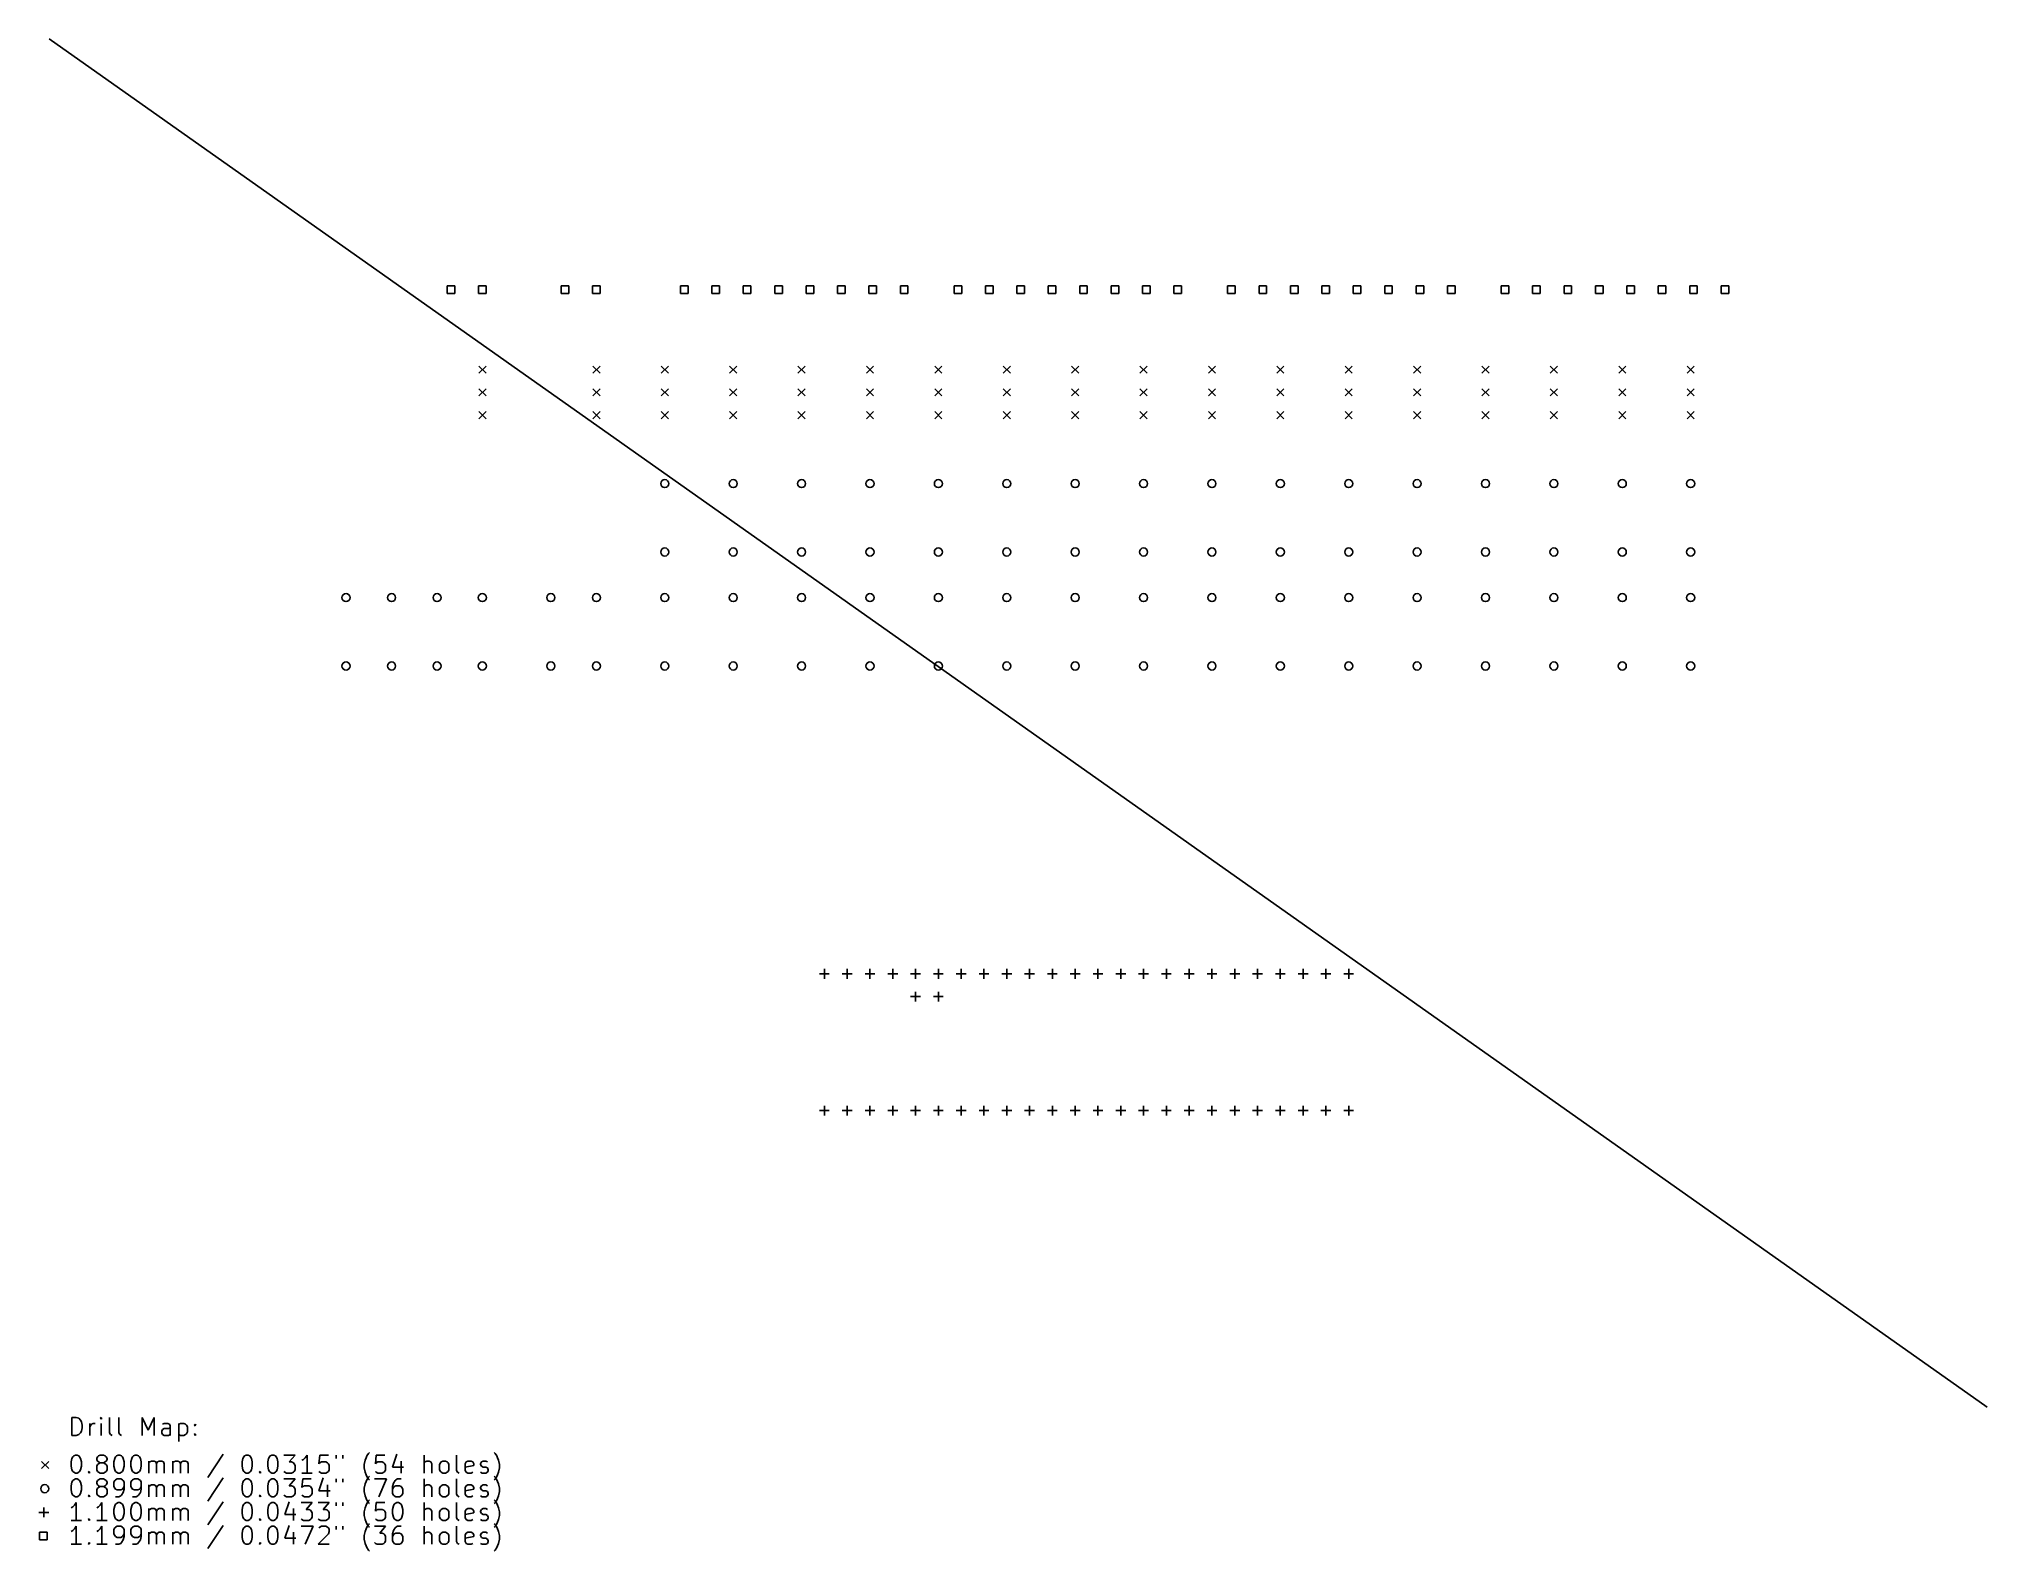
# Model space of a CAD drawing. Extents: x 1.45 to 10, y -7.63 to -1.
import ezdxf

# ---------------------------------------------------------------- set-up
doc = ezdxf.new("R2010")
doc.units = 0
doc.header["$MEASUREMENT"] = 0
doc.layers.add('BLACK', color=7, linetype='CONTINUOUS')

msp = doc.modelspace()

# ---------------------------------------------------------------- linework, layer by layer
at = {"layer": 'BLACK', "linetype": 'CONTINUOUS'}
for p, q in [((1.5, -1), (10, -7)), ((3.27899, -2.08331), (3.24561, -2.08331)), ((3.24561, -2.08331), (3.24561, -2.11669)), ((3.24561, -2.11669), (3.27899, -2.11669)), ((3.27899, -2.11669), (3.27899, -2.08331)), ((3.41669, -2.08331), (3.38331, -2.08331)), ((3.38331, -2.08331), (3.38331, -2.11669)), ((3.38331, -2.11669), (3.41669, -2.11669)), ((3.41669, -2.11669), (3.41669, -2.08331)), ((3.77839, -2.08331), (3.74502, -2.08331)), ((3.74502, -2.08331), (3.74502, -2.11669)), ((3.74502, -2.11669), (3.77839, -2.11669)), ((3.77839, -2.11669), (3.77839, -2.08331)), ((3.91609, -2.08331), (3.88272, -2.08331)), ((3.88272, -2.08331), (3.88272, -2.11669)), ((3.88272, -2.11669), (3.91609, -2.11669)), ((3.91609, -2.11669), (3.91609, -2.08331)), ((4.30219, -2.08331), (4.26881, -2.08331)), ((4.26881, -2.08331), (4.26881, -2.11669)), ((4.26881, -2.11669), (4.30219, -2.11669)), ((4.30219, -2.11669), (4.30219, -2.08331)), ((4.43999, -2.08331), (4.40661, -2.08331)), ((4.40661, -2.08331), (4.40661, -2.11669)), ((4.40661, -2.11669), (4.43999, -2.11669)), ((4.43999, -2.11669), (4.43999, -2.08331)), ((4.57779, -2.08331), (4.54441, -2.08331)), ((4.54441, -2.08331), (4.54441, -2.11669)), ((4.54441, -2.11669), (4.57779, -2.11669)), ((4.57779, -2.11669), (4.57779, -2.08331)), ((4.71559, -2.08331), (4.68221, -2.08331)), ((4.68221, -2.08331), (4.68221, -2.11669)), ((4.68221, -2.11669), (4.71559, -2.11669)), ((4.71559, -2.11669), (4.71559, -2.08331)), ((4.85339, -2.08331), (4.82001, -2.08331)), ((4.82001, -2.08331), (4.82001, -2.11669)), ((4.82001, -2.11669), (4.85339, -2.11669)), ((4.85339, -2.11669), (4.85339, -2.08331)), ((4.99119, -2.08331), (4.95781, -2.08331)), ((4.95781, -2.08331), (4.95781, -2.11669)), ((4.95781, -2.11669), (4.99119, -2.11669)), ((4.99119, -2.11669), (4.99119, -2.08331)), ((5.12899, -2.08331), (5.09561, -2.08331)), ((5.09561, -2.08331), (5.09561, -2.11669)), ((5.09561, -2.11669), (5.12899, -2.11669)), ((5.12899, -2.11669), (5.12899, -2.08331)), ((5.26669, -2.08331), (5.23331, -2.08331)), ((5.23331, -2.08331), (5.23331, -2.11669)), ((5.23331, -2.11669), (5.26669, -2.11669)), ((5.26669, -2.11669), (5.26669, -2.08331)), ((5.50219, -2.08331), (5.46881, -2.08331)), ((5.46881, -2.08331), (5.46881, -2.11669)), ((5.46881, -2.11669), (5.50219, -2.11669)), ((5.50219, -2.11669), (5.50219, -2.08331)), ((5.63999, -2.08331), (5.60661, -2.08331)), ((5.60661, -2.08331), (5.60661, -2.11669)), ((5.60661, -2.11669), (5.63999, -2.11669)), ((5.63999, -2.11669), (5.63999, -2.08331)), ((5.77779, -2.08331), (5.74441, -2.08331)), ((5.74441, -2.08331), (5.74441, -2.11669)), ((5.74441, -2.11669), (5.77779, -2.11669)), ((5.77779, -2.11669), (5.77779, -2.08331)), ((5.91559, -2.08331), (5.88221, -2.08331)), ((5.88221, -2.08331), (5.88221, -2.11669)), ((5.88221, -2.11669), (5.91559, -2.11669)), ((5.91559, -2.11669), (5.91559, -2.08331)), ((6.05339, -2.08331), (6.02001, -2.08331)), ((6.02001, -2.08331), (6.02001, -2.11669)), ((6.02001, -2.11669), (6.05339, -2.11669)), ((6.05339, -2.11669), (6.05339, -2.08331)), ((6.19119, -2.08331), (6.15781, -2.08331)), ((6.15781, -2.08331), (6.15781, -2.11669)), ((6.15781, -2.11669), (6.19119, -2.11669)), ((6.19119, -2.11669), (6.19119, -2.08331)), ((6.32899, -2.08331), (6.29561, -2.08331)), ((6.29561, -2.08331), (6.29561, -2.11669)), ((6.29561, -2.11669), (6.32899, -2.11669)), ((6.32899, -2.11669), (6.32899, -2.08331)), ((6.46669, -2.08331), (6.43331, -2.08331)), ((6.43331, -2.08331), (6.43331, -2.11669)), ((6.43331, -2.11669), (6.46669, -2.11669)), ((6.46669, -2.11669), (6.46669, -2.08331)), ((6.70219, -2.08331), (6.66881, -2.08331)), ((6.66881, -2.08331), (6.66881, -2.11669)), ((6.66881, -2.11669), (6.70219, -2.11669)), ((6.70219, -2.11669), (6.70219, -2.08331)), ((6.83999, -2.08331), (6.80661, -2.08331)), ((6.80661, -2.08331), (6.80661, -2.11669)), ((6.80661, -2.11669), (6.83999, -2.11669)), ((6.83999, -2.11669), (6.83999, -2.08331)), ((6.97779, -2.08331), (6.94441, -2.08331)), ((6.94441, -2.08331), (6.94441, -2.11669)), ((6.94441, -2.11669), (6.97779, -2.11669)), ((6.97779, -2.11669), (6.97779, -2.08331)), ((7.11559, -2.08331), (7.08221, -2.08331)), ((7.08221, -2.08331), (7.08221, -2.11669)), ((7.08221, -2.11669), (7.11559, -2.11669)), ((7.11559, -2.11669), (7.11559, -2.08331)), ((7.25339, -2.08331), (7.22001, -2.08331)), ((7.22001, -2.08331), (7.22001, -2.11669)), ((7.22001, -2.11669), (7.25339, -2.11669)), ((7.25339, -2.11669), (7.25339, -2.08331)), ((7.39119, -2.08331), (7.35781, -2.08331)), ((7.35781, -2.08331), (7.35781, -2.11669)), ((7.35781, -2.11669), (7.39119, -2.11669)), ((7.39119, -2.11669), (7.39119, -2.08331)), ((7.52899, -2.08331), (7.49561, -2.08331)), ((7.49561, -2.08331), (7.49561, -2.11669)), ((7.49561, -2.11669), (7.52899, -2.11669)), ((7.52899, -2.11669), (7.52899, -2.08331)), ((7.66669, -2.08331), (7.63331, -2.08331)), ((7.63331, -2.08331), (7.63331, -2.11669)), ((7.63331, -2.11669), (7.66669, -2.11669)), ((7.66669, -2.11669), (7.66669, -2.08331)), ((7.90219, -2.08331), (7.86881, -2.08331)), ((7.86881, -2.08331), (7.86881, -2.11669)), ((7.86881, -2.11669), (7.90219, -2.11669)), ((7.90219, -2.11669), (7.90219, -2.08331)), ((8.03999, -2.08331), (8.00661, -2.08331)), ((8.00661, -2.08331), (8.00661, -2.11669)), ((8.00661, -2.11669), (8.03999, -2.11669)), ((8.03999, -2.11669), (8.03999, -2.08331)), ((8.17779, -2.08331), (8.14441, -2.08331)), ((8.14441, -2.08331), (8.14441, -2.11669)), ((8.14441, -2.11669), (8.17779, -2.11669)), ((8.17779, -2.11669), (8.17779, -2.08331)), ((8.31559, -2.08331), (8.28221, -2.08331)), ((8.28221, -2.08331), (8.28221, -2.11669)), ((8.28221, -2.11669), (8.31559, -2.11669)), ((8.31559, -2.11669), (8.31559, -2.08331)), ((8.45339, -2.08331), (8.42001, -2.08331)), ((8.42001, -2.08331), (8.42001, -2.11669)), ((8.42001, -2.11669), (8.45339, -2.11669)), ((8.45339, -2.11669), (8.45339, -2.08331)), ((8.59119, -2.08331), (8.55781, -2.08331)), ((8.55781, -2.08331), (8.55781, -2.11669)), ((8.55781, -2.11669), (8.59119, -2.11669)), ((8.59119, -2.11669), (8.59119, -2.08331)), ((8.72899, -2.08331), (8.69561, -2.08331)), ((8.69561, -2.08331), (8.69561, -2.11669)), ((8.69561, -2.11669), (8.72899, -2.11669)), ((8.72899, -2.11669), (8.72899, -2.08331)), ((8.86669, -2.08331), (8.83331, -2.08331)), ((8.83331, -2.08331), (8.83331, -2.11669)), ((8.83331, -2.11669), (8.86669, -2.11669)), ((8.86669, -2.11669), (8.86669, -2.08331)), ((3.38425, -2.43425), (3.41575, -2.46575)), ((3.41575, -2.43425), (3.38425, -2.46575)), ((3.88425, -2.43425), (3.91575, -2.46575)), ((3.91575, -2.43425), (3.88425, -2.46575)), ((4.18425, -2.43425), (4.21575, -2.46575)), ((4.21575, -2.43425), (4.18425, -2.46575)), ((4.48425, -2.43425), (4.51575, -2.46575)), ((4.51575, -2.43425), (4.48425, -2.46575)), ((4.78425, -2.43425), (4.81575, -2.46575)), ((4.81575, -2.43425), (4.78425, -2.46575)), ((5.08425, -2.43425), (5.11575, -2.46575)), ((5.11575, -2.43425), (5.08425, -2.46575)), ((5.38425, -2.43425), (5.41575, -2.46575)), ((5.41575, -2.43425), (5.38425, -2.46575)), ((5.68425, -2.43425), (5.71575, -2.46575)), ((5.71575, -2.43425), (5.68425, -2.46575)), ((5.98425, -2.43425), (6.01575, -2.46575)), ((6.01575, -2.43425), (5.98425, -2.46575)), ((6.28425, -2.43425), (6.31575, -2.46575)), ((6.31575, -2.43425), (6.28425, -2.46575)), ((6.58425, -2.43425), (6.61575, -2.46575)), ((6.61575, -2.43425), (6.58425, -2.46575)), ((6.88425, -2.43425), (6.91575, -2.46575)), ((6.91575, -2.43425), (6.88425, -2.46575)), ((7.18425, -2.43425), (7.21575, -2.46575)), ((7.21575, -2.43425), (7.18425, -2.46575)), ((7.48425, -2.43425), (7.51575, -2.46575)), ((7.51575, -2.43425), (7.48425, -2.46575)), ((7.78425, -2.43425), (7.81575, -2.46575)), ((7.81575, -2.43425), (7.78425, -2.46575)), ((8.08425, -2.43425), (8.11575, -2.46575)), ((8.11575, -2.43425), (8.08425, -2.46575)), ((8.38425, -2.43425), (8.41575, -2.46575)), ((8.41575, -2.43425), (8.38425, -2.46575)), ((8.68425, -2.43425), (8.71575, -2.46575)), ((8.71575, -2.43425), (8.68425, -2.46575)), ((3.38425, -2.53425), (3.41575, -2.56575)), ((3.41575, -2.53425), (3.38425, -2.56575)), ((3.88425, -2.53425), (3.91575, -2.56575)), ((3.91575, -2.53425), (3.88425, -2.56575)), ((4.18425, -2.53425), (4.21575, -2.56575)), ((4.21575, -2.53425), (4.18425, -2.56575)), ((4.48425, -2.53425), (4.51575, -2.56575)), ((4.51575, -2.53425), (4.48425, -2.56575)), ((4.78425, -2.53425), (4.81575, -2.56575)), ((4.81575, -2.53425), (4.78425, -2.56575)), ((5.08425, -2.53425), (5.11575, -2.56575)), ((5.11575, -2.53425), (5.08425, -2.56575)), ((5.38425, -2.53425), (5.41575, -2.56575)), ((5.41575, -2.53425), (5.38425, -2.56575)), ((5.68425, -2.53425), (5.71575, -2.56575)), ((5.71575, -2.53425), (5.68425, -2.56575)), ((5.98425, -2.53425), (6.01575, -2.56575)), ((6.01575, -2.53425), (5.98425, -2.56575)), ((6.28425, -2.53425), (6.31575, -2.56575)), ((6.31575, -2.53425), (6.28425, -2.56575)), ((6.58425, -2.53425), (6.61575, -2.56575)), ((6.61575, -2.53425), (6.58425, -2.56575)), ((6.88425, -2.53425), (6.91575, -2.56575)), ((6.91575, -2.53425), (6.88425, -2.56575)), ((7.18425, -2.53425), (7.21575, -2.56575)), ((7.21575, -2.53425), (7.18425, -2.56575)), ((7.48425, -2.53425), (7.51575, -2.56575)), ((7.51575, -2.53425), (7.48425, -2.56575)), ((7.78425, -2.53425), (7.81575, -2.56575)), ((7.81575, -2.53425), (7.78425, -2.56575)), ((8.08425, -2.53425), (8.11575, -2.56575)), ((8.11575, -2.53425), (8.08425, -2.56575)), ((8.38425, -2.53425), (8.41575, -2.56575)), ((8.41575, -2.53425), (8.38425, -2.56575)), ((8.68425, -2.53425), (8.71575, -2.56575)), ((8.71575, -2.53425), (8.68425, -2.56575)), ((3.38425, -2.63425), (3.41575, -2.66575)), ((3.41575, -2.63425), (3.38425, -2.66575)), ((3.88425, -2.63425), (3.91575, -2.66575)), ((3.91575, -2.63425), (3.88425, -2.66575)), ((4.18425, -2.63425), (4.21575, -2.66575)), ((4.21575, -2.63425), (4.18425, -2.66575)), ((4.48425, -2.63425), (4.51575, -2.66575)), ((4.51575, -2.63425), (4.48425, -2.66575)), ((4.78425, -2.63425), (4.81575, -2.66575)), ((4.81575, -2.63425), (4.78425, -2.66575)), ((5.08425, -2.63425), (5.11575, -2.66575)), ((5.11575, -2.63425), (5.08425, -2.66575)), ((5.38425, -2.63425), (5.41575, -2.66575)), ((5.41575, -2.63425), (5.38425, -2.66575)), ((5.68425, -2.63425), (5.71575, -2.66575)), ((5.71575, -2.63425), (5.68425, -2.66575)), ((5.98425, -2.63425), (6.01575, -2.66575)), ((6.01575, -2.63425), (5.98425, -2.66575)), ((6.28425, -2.63425), (6.31575, -2.66575)), ((6.31575, -2.63425), (6.28425, -2.66575)), ((6.58425, -2.63425), (6.61575, -2.66575)), ((6.61575, -2.63425), (6.58425, -2.66575)), ((6.88425, -2.63425), (6.91575, -2.66575)), ((6.91575, -2.63425), (6.88425, -2.66575)), ((7.18425, -2.63425), (7.21575, -2.66575)), ((7.21575, -2.63425), (7.18425, -2.66575)), ((7.48425, -2.63425), (7.51575, -2.66575)), ((7.51575, -2.63425), (7.48425, -2.66575)), ((7.78425, -2.63425), (7.81575, -2.66575)), ((7.81575, -2.63425), (7.78425, -2.66575)), ((8.08425, -2.63425), (8.11575, -2.66575)), ((8.11575, -2.63425), (8.08425, -2.66575)), ((8.38425, -2.63425), (8.41575, -2.66575)), ((8.41575, -2.63425), (8.38425, -2.66575)), ((8.68425, -2.63425), (8.71575, -2.66575)), ((8.71575, -2.63425), (8.68425, -2.66575)), ((4.87835, -5.1), (4.92165, -5.1)), ((4.9, -5.07835), (4.9, -5.12165)), ((4.97835, -5.1), (5.02165, -5.1)), ((5, -5.07835), (5, -5.12165)), ((5.07835, -5.1), (5.12165, -5.1)), ((5.1, -5.07835), (5.1, -5.12165)), ((5.17835, -5.1), (5.22165, -5.1)), ((5.2, -5.07835), (5.2, -5.12165)), ((5.27835, -5.1), (5.32165, -5.1)), ((5.3, -5.07835), (5.3, -5.12165)), ((5.37835, -5.1), (5.42165, -5.1)), ((5.4, -5.07835), (5.4, -5.12165)), ((5.47835, -5.1), (5.52165, -5.1)), ((5.5, -5.07835), (5.5, -5.12165)), ((5.57835, -5.1), (5.62165, -5.1)), ((5.6, -5.07835), (5.6, -5.12165)), ((5.67835, -5.1), (5.72165, -5.1)), ((5.7, -5.07835), (5.7, -5.12165)), ((5.77835, -5.1), (5.82165, -5.1)), ((5.8, -5.07835), (5.8, -5.12165)), ((5.87835, -5.1), (5.92165, -5.1)), ((5.9, -5.07835), (5.9, -5.12165)), ((5.97835, -5.1), (6.02165, -5.1)), ((6, -5.07835), (6, -5.12165)), ((6.07835, -5.1), (6.12165, -5.1)), ((6.1, -5.07835), (6.1, -5.12165)), ((6.17835, -5.1), (6.22165, -5.1)), ((6.2, -5.07835), (6.2, -5.12165)), ((6.27835, -5.1), (6.32165, -5.1)), ((6.3, -5.07835), (6.3, -5.12165)), ((6.37835, -5.1), (6.42165, -5.1)), ((6.4, -5.07835), (6.4, -5.12165)), ((6.47835, -5.1), (6.52165, -5.1)), ((6.5, -5.07835), (6.5, -5.12165)), ((6.57835, -5.1), (6.62165, -5.1)), ((6.6, -5.07835), (6.6, -5.12165)), ((6.67835, -5.1), (6.72165, -5.1)), ((6.7, -5.07835), (6.7, -5.12165)), ((6.77835, -5.1), (6.82165, -5.1)), ((6.8, -5.07835), (6.8, -5.12165)), ((6.87835, -5.1), (6.92165, -5.1)), ((6.9, -5.07835), (6.9, -5.12165)), ((6.97835, -5.1), (7.02165, -5.1)), ((7, -5.07835), (7, -5.12165)), ((7.07835, -5.1), (7.12165, -5.1)), ((7.1, -5.07835), (7.1, -5.12165)), ((7.17835, -5.1), (7.22165, -5.1)), ((7.2, -5.07835), (7.2, -5.12165)), ((5.27835, -5.2), (5.32165, -5.2)), ((5.3, -5.17835), (5.3, -5.22165)), ((5.37835, -5.2), (5.42165, -5.2)), ((5.4, -5.17835), (5.4, -5.22165)), ((4.87835, -5.7), (4.92165, -5.7)), ((4.9, -5.67835), (4.9, -5.72165)), ((4.97835, -5.7), (5.02165, -5.7)), ((5, -5.67835), (5, -5.72165)), ((5.07835, -5.7), (5.12165, -5.7)), ((5.1, -5.67835), (5.1, -5.72165)), ((5.17835, -5.7), (5.22165, -5.7)), ((5.2, -5.67835), (5.2, -5.72165)), ((5.27835, -5.7), (5.32165, -5.7)), ((5.3, -5.67835), (5.3, -5.72165)), ((5.37835, -5.7), (5.42165, -5.7)), ((5.4, -5.67835), (5.4, -5.72165)), ((5.47835, -5.7), (5.52165, -5.7)), ((5.5, -5.67835), (5.5, -5.72165)), ((5.57835, -5.7), (5.62165, -5.7)), ((5.6, -5.67835), (5.6, -5.72165)), ((5.67835, -5.7), (5.72165, -5.7)), ((5.7, -5.67835), (5.7, -5.72165)), ((5.77835, -5.7), (5.82165, -5.7)), ((5.8, -5.67835), (5.8, -5.72165)), ((5.87835, -5.7), (5.92165, -5.7)), ((5.9, -5.67835), (5.9, -5.72165)), ((5.97835, -5.7), (6.02165, -5.7)), ((6, -5.67835), (6, -5.72165)), ((6.07835, -5.7), (6.12165, -5.7)), ((6.1, -5.67835), (6.1, -5.72165)), ((6.17835, -5.7), (6.22165, -5.7)), ((6.2, -5.67835), (6.2, -5.72165)), ((6.27835, -5.7), (6.32165, -5.7)), ((6.3, -5.67835), (6.3, -5.72165)), ((6.37835, -5.7), (6.42165, -5.7)), ((6.4, -5.67835), (6.4, -5.72165)), ((6.47835, -5.7), (6.52165, -5.7)), ((6.5, -5.67835), (6.5, -5.72165)), ((6.57835, -5.7), (6.62165, -5.7)), ((6.6, -5.67835), (6.6, -5.72165)), ((6.67835, -5.7), (6.72165, -5.7)), ((6.7, -5.67835), (6.7, -5.72165)), ((6.77835, -5.7), (6.82165, -5.7)), ((6.8, -5.67835), (6.8, -5.72165)), ((6.87835, -5.7), (6.92165, -5.7)), ((6.9, -5.67835), (6.9, -5.72165)), ((6.97835, -5.7), (7.02165, -5.7)), ((7, -5.67835), (7, -5.72165)), ((7.07835, -5.7), (7.12165, -5.7)), ((7.1, -5.67835), (7.1, -5.72165)), ((7.17835, -5.7), (7.22165, -5.7)), ((7.2, -5.67835), (7.2, -5.72165)), ((1.59946, -7.1242), (1.59946, -7.04546)), ((1.59946, -7.04546), (1.6182, -7.04546)), ((1.6182, -7.04546), (1.62945, -7.04921)), ((1.62945, -7.04921), (1.63695, -7.05671)), ((1.63695, -7.05671), (1.6407, -7.06421)), ((1.6407, -7.06421), (1.64445, -7.07921)), ((1.64445, -7.09046), (1.6407, -7.10546)), ((1.64445, -7.07921), (1.64445, -7.09046)), ((1.6782, -7.1242), (1.6782, -7.07171)), ((1.6782, -7.08671), (1.68195, -7.07921)), ((1.68195, -7.07921), (1.6857, -7.07546)), ((1.6857, -7.07546), (1.69319, -7.07171)), ((1.69319, -7.07171), (1.70069, -7.07171)), ((1.72694, -7.04546), (1.72319, -7.04921)), ((1.72319, -7.04921), (1.72694, -7.05296)), ((1.73069, -7.04921), (1.72694, -7.04546)), ((1.72694, -7.04546), (1.72694, -7.05296)), ((1.72694, -7.05296), (1.73069, -7.04921)), ((1.72694, -7.1242), (1.72694, -7.07171)), ((1.76444, -7.11295), (1.76444, -7.04546)), ((1.80568, -7.11295), (1.80568, -7.04546)), ((1.90692, -7.1242), (1.90692, -7.04546)), ((1.90692, -7.04546), (1.93316, -7.10171)), ((1.93316, -7.10171), (1.95941, -7.04546)), ((1.95941, -7.04546), (1.95941, -7.1242)), ((2.00441, -7.07171), (1.99691, -7.07546)), ((2.0194, -7.07171), (2.00441, -7.07171)), ((2.0269, -7.07546), (2.0194, -7.07171)), ((2.02315, -7.09421), (2.03065, -7.09046)), ((2.03065, -7.08296), (2.0269, -7.07546)), ((2.03065, -7.1242), (2.03065, -7.08296)), ((2.06815, -7.07171), (2.06815, -7.15045)), ((2.06815, -7.07546), (2.07565, -7.07171)), ((2.07565, -7.07171), (2.09064, -7.07171)), ((2.09064, -7.07171), (2.09814, -7.07546)), ((2.09814, -7.07546), (2.10189, -7.07921)), ((2.10189, -7.07921), (2.10564, -7.08671)), ((2.10564, -7.08671), (2.10564, -7.10921)), ((2.13564, -7.07921), (2.13939, -7.07546)), ((2.13939, -7.08296), (2.13564, -7.07921)), ((2.13939, -7.07546), (2.14314, -7.07921)), ((2.13939, -7.07546), (2.13939, -7.08296)), ((2.14314, -7.07921), (2.13939, -7.08296)), ((1.6182, -7.1242), (1.59946, -7.1242)), ((1.62945, -7.12045), (1.6182, -7.1242)), ((1.63695, -7.11295), (1.62945, -7.12045)), ((1.6407, -7.10546), (1.63695, -7.11295)), ((1.76819, -7.12045), (1.76444, -7.11295)), ((1.77568, -7.1242), (1.76819, -7.12045)), ((1.80943, -7.12045), (1.80568, -7.11295)), ((1.81693, -7.1242), (1.80943, -7.12045)), ((1.99316, -7.10546), (1.99691, -7.09796)), ((1.99316, -7.11295), (1.99316, -7.10546)), ((1.99691, -7.12045), (1.99316, -7.11295)), ((1.99691, -7.09796), (2.00441, -7.09421)), ((2.00441, -7.1242), (1.99691, -7.12045)), ((2.00441, -7.09421), (2.02315, -7.09421)), ((2.02315, -7.1242), (2.00441, -7.1242)), ((2.03065, -7.12045), (2.02315, -7.1242)), ((2.07565, -7.1242), (2.06815, -7.12045)), ((2.09064, -7.1242), (2.07565, -7.1242)), ((2.09814, -7.12045), (2.09064, -7.1242)), ((2.10189, -7.1167), (2.09814, -7.12045)), ((2.10564, -7.10921), (2.10189, -7.1167)), ((2.13564, -7.12045), (2.13939, -7.1167)), ((2.13939, -7.1242), (2.13564, -7.12045)), ((2.13939, -7.1167), (2.14314, -7.12045)), ((2.13939, -7.1167), (2.13939, -7.1242)), ((2.14314, -7.12045), (2.13939, -7.1242)), ((1.46654, -7.23819), (1.49803, -7.26969)), ((1.49803, -7.23819), (1.46654, -7.26969)), ((1.59571, -7.24081), (1.59946, -7.22582)), ((1.59571, -7.25956), (1.59571, -7.24081)), ((1.59946, -7.27456), (1.59571, -7.25956)), ((1.59946, -7.22582), (1.60321, -7.21832)), ((1.60321, -7.21832), (1.60696, -7.21457)), ((1.60696, -7.21457), (1.61445, -7.21082)), ((1.61445, -7.21082), (1.62195, -7.21082)), ((1.62195, -7.21082), (1.62945, -7.21457)), ((1.62945, -7.21457), (1.6332, -7.21832)), ((1.6332, -7.21832), (1.63695, -7.22582)), ((1.63695, -7.22582), (1.6407, -7.24081)), ((1.6407, -7.25956), (1.63695, -7.27456)), ((1.6407, -7.24081), (1.6407, -7.25956)), ((1.70819, -7.22582), (1.71194, -7.21832)), ((1.70819, -7.22957), (1.70819, -7.22582)), ((1.71194, -7.23706), (1.70819, -7.22957)), ((1.71194, -7.25206), (1.70819, -7.25956)), ((1.70819, -7.25956), (1.70819, -7.27456)), ((1.71194, -7.21832), (1.71569, -7.21457)), ((1.71569, -7.24081), (1.71194, -7.23706)), ((1.71569, -7.24831), (1.71194, -7.25206)), ((1.71569, -7.21457), (1.72319, -7.21082)), ((1.72319, -7.24456), (1.71569, -7.24081)), ((1.72319, -7.24456), (1.71569, -7.24831)), ((1.72319, -7.21082), (1.73819, -7.21082)), ((1.73819, -7.24456), (1.72319, -7.24456)), ((1.73819, -7.21082), (1.74569, -7.21457)), ((1.74569, -7.24081), (1.73819, -7.24456)), ((1.74569, -7.24831), (1.73819, -7.24456)), ((1.74569, -7.21457), (1.74944, -7.21832)), ((1.74944, -7.23706), (1.74569, -7.24081)), ((1.74944, -7.25206), (1.74569, -7.24831)), ((1.74944, -7.21832), (1.75319, -7.22582)), ((1.75319, -7.22957), (1.74944, -7.23706)), ((1.75319, -7.25956), (1.74944, -7.25206)), ((1.75319, -7.22582), (1.75319, -7.22957)), ((1.75319, -7.27456), (1.75319, -7.25956)), ((1.78318, -7.24081), (1.78693, -7.22582)), ((1.78318, -7.25956), (1.78318, -7.24081)), ((1.78693, -7.27456), (1.78318, -7.25956)), ((1.78693, -7.22582), (1.79068, -7.21832)), ((1.79068, -7.21832), (1.79443, -7.21457)), ((1.79443, -7.21457), (1.80193, -7.21082)), ((1.80193, -7.21082), (1.80943, -7.21082)), ((1.80943, -7.21082), (1.81693, -7.21457)), ((1.81693, -7.21457), (1.82068, -7.21832)), ((1.82068, -7.21832), (1.82443, -7.22582)), ((1.82443, -7.22582), (1.82818, -7.24081)), ((1.82818, -7.25956), (1.82443, -7.27456)), ((1.82818, -7.24081), (1.82818, -7.25956)), ((1.85817, -7.24081), (1.86192, -7.22582)), ((1.85817, -7.25956), (1.85817, -7.24081)), ((1.86192, -7.27456), (1.85817, -7.25956)), ((1.86192, -7.22582), (1.86567, -7.21832)), ((1.86567, -7.21832), (1.86942, -7.21457)), ((1.86942, -7.21457), (1.87692, -7.21082)), ((1.87692, -7.21082), (1.88442, -7.21082)), ((1.88442, -7.21082), (1.89192, -7.21457)), ((1.89192, -7.21457), (1.89567, -7.21832)), ((1.89567, -7.21832), (1.89942, -7.22582)), ((1.89942, -7.22582), (1.90317, -7.24081)), ((1.90317, -7.25956), (1.89942, -7.27456)), ((1.90317, -7.24081), (1.90317, -7.25956)), ((1.93691, -7.28956), (1.93691, -7.23706)), ((1.93691, -7.24456), (1.94066, -7.24081)), ((1.94066, -7.24081), (1.94816, -7.23706)), ((1.94816, -7.23706), (1.95941, -7.23706)), ((1.95941, -7.23706), (1.96691, -7.24081)), ((1.96691, -7.24081), (1.97066, -7.24831)), ((1.97066, -7.24831), (1.97441, -7.24081)), ((1.97066, -7.24831), (1.97066, -7.28956)), ((1.97441, -7.24081), (1.98191, -7.23706)), ((1.98191, -7.23706), (1.99316, -7.23706)), ((1.99316, -7.23706), (2.00066, -7.24081)), ((2.00066, -7.24081), (2.00441, -7.24831)), ((2.00441, -7.24831), (2.00441, -7.28956)), ((2.0419, -7.28956), (2.0419, -7.23706)), ((2.0419, -7.24456), (2.04565, -7.24081)), ((2.04565, -7.24081), (2.05315, -7.23706)), ((2.05315, -7.23706), (2.0644, -7.23706)), ((2.0644, -7.23706), (2.0719, -7.24081)), ((2.0719, -7.24081), (2.07565, -7.24831)), ((2.07565, -7.24831), (2.0794, -7.24081)), ((2.07565, -7.24831), (2.07565, -7.28956)), ((2.0794, -7.24081), (2.0869, -7.23706)), ((2.0869, -7.23706), (2.09814, -7.23706)), ((2.09814, -7.23706), (2.10564, -7.24081)), ((2.10564, -7.24081), (2.10939, -7.24831)), ((2.10939, -7.24831), (2.10939, -7.28956)), ((2.26312, -7.20707), (2.19563, -7.30831)), ((2.34561, -7.24081), (2.34936, -7.22582)), ((2.34561, -7.25956), (2.34561, -7.24081)), ((2.34936, -7.27456), (2.34561, -7.25956)), ((2.34936, -7.22582), (2.35311, -7.21832)), ((2.35311, -7.21832), (2.35686, -7.21457)), ((2.35686, -7.21457), (2.36436, -7.21082)), ((2.36436, -7.21082), (2.37186, -7.21082)), ((2.37186, -7.21082), (2.37936, -7.21457)), ((2.37936, -7.21457), (2.38311, -7.21832)), ((2.38311, -7.21832), (2.38686, -7.22582)), ((2.38686, -7.22582), (2.39061, -7.24081)), ((2.39061, -7.25956), (2.38686, -7.27456)), ((2.39061, -7.24081), (2.39061, -7.25956)), ((2.4581, -7.24081), (2.46185, -7.22582)), ((2.4581, -7.25956), (2.4581, -7.24081)), ((2.46185, -7.27456), (2.4581, -7.25956)), ((2.46185, -7.22582), (2.4656, -7.21832)), ((2.4656, -7.21832), (2.46935, -7.21457)), ((2.46935, -7.21457), (2.47685, -7.21082)), ((2.47685, -7.21082), (2.48435, -7.21082)), ((2.48435, -7.21082), (2.49184, -7.21457)), ((2.49184, -7.21457), (2.49559, -7.21832)), ((2.49559, -7.21832), (2.49934, -7.22582)), ((2.49934, -7.22582), (2.50309, -7.24081)), ((2.50309, -7.25956), (2.49934, -7.27456)), ((2.50309, -7.24081), (2.50309, -7.25956)), ((2.52934, -7.21082), (2.57808, -7.21082)), ((2.57808, -7.21082), (2.55184, -7.24081)), ((2.55184, -7.24081), (2.56309, -7.24081)), ((2.56309, -7.24081), (2.57058, -7.24456)), ((2.57058, -7.24456), (2.57433, -7.24831)), ((2.57433, -7.24831), (2.57808, -7.25581)), ((2.57808, -7.25581), (2.57808, -7.27456)), ((2.61558, -7.22957), (2.60808, -7.23331)), ((2.62308, -7.22207), (2.61558, -7.22957)), ((2.63058, -7.21082), (2.62308, -7.22207)), ((2.63058, -7.28956), (2.63058, -7.21082)), ((2.68682, -7.21082), (2.68307, -7.24831)), ((2.68307, -7.24831), (2.68682, -7.24456)), ((2.72432, -7.21082), (2.68682, -7.21082)), ((2.68682, -7.24456), (2.69432, -7.24081)), ((2.69432, -7.24081), (2.71307, -7.24081)), ((2.71307, -7.24081), (2.72057, -7.24456)), ((2.72057, -7.24456), (2.72432, -7.24831)), ((2.72432, -7.24831), (2.72807, -7.25581)), ((2.72807, -7.25581), (2.72807, -7.27456)), ((2.75806, -7.21082), (2.75806, -7.22582)), ((2.78806, -7.21082), (2.78806, -7.22582)), ((2.8818, -7.25206), (2.88555, -7.23331)), ((2.8818, -7.26706), (2.8818, -7.25206)), ((2.88555, -7.23331), (2.8893, -7.22207)), ((2.8893, -7.22207), (2.89304, -7.21457)), ((2.89304, -7.21457), (2.90054, -7.20332)), ((2.90054, -7.20332), (2.90429, -7.19957)), ((2.93429, -7.21082), (2.93054, -7.24831)), ((2.93054, -7.24831), (2.93429, -7.24456)), ((2.97178, -7.21082), (2.93429, -7.21082)), ((2.93429, -7.24456), (2.94179, -7.24081)), ((2.94179, -7.24081), (2.96054, -7.24081)), ((2.96054, -7.24081), (2.96804, -7.24456)), ((2.96804, -7.24456), (2.97178, -7.24831)), ((2.97178, -7.24831), (2.97553, -7.25581)), ((2.97553, -7.25581), (2.97553, -7.27456)), ((3.02428, -7.20707), (3.00553, -7.26331)), ((3.00553, -7.26331), (3.05427, -7.26331)), ((3.04303, -7.23706), (3.04303, -7.28956)), ((3.14426, -7.28956), (3.14426, -7.21082)), ((3.14801, -7.24081), (3.14426, -7.24456)), ((3.15551, -7.23706), (3.14801, -7.24081)), ((3.16676, -7.23706), (3.15551, -7.23706)), ((3.17426, -7.24081), (3.16676, -7.23706)), ((3.17801, -7.24831), (3.17426, -7.24081)), ((3.17801, -7.28956), (3.17801, -7.24831)), ((3.21175, -7.25206), (3.2155, -7.24456)), ((3.21175, -7.27456), (3.21175, -7.25206)), ((3.2155, -7.24456), (3.21925, -7.24081)), ((3.21925, -7.24081), (3.22675, -7.23706)), ((3.22675, -7.23706), (3.238, -7.23706)), ((3.238, -7.23706), (3.2455, -7.24081)), ((3.2455, -7.24081), (3.24925, -7.24456)), ((3.24925, -7.24456), (3.253, -7.25206)), ((3.253, -7.25206), (3.253, -7.27456)), ((3.28675, -7.27831), (3.28675, -7.21082)), ((3.32424, -7.24831), (3.32799, -7.24081)), ((3.32424, -7.27831), (3.32424, -7.24831)), ((3.36174, -7.25581), (3.32424, -7.26331)), ((3.32799, -7.24081), (3.33549, -7.23706)), ((3.33549, -7.23706), (3.35049, -7.23706)), ((3.35049, -7.23706), (3.35799, -7.24081)), ((3.35799, -7.24081), (3.36174, -7.24831)), ((3.36174, -7.24831), (3.36174, -7.25581)), ((3.39173, -7.24831), (3.39548, -7.24081)), ((3.39173, -7.25206), (3.39173, -7.24831)), ((3.39548, -7.25956), (3.39173, -7.25206)), ((3.39548, -7.24081), (3.40298, -7.23706)), ((3.40298, -7.26331), (3.39548, -7.25956)), ((3.40298, -7.23706), (3.41423, -7.23706)), ((3.41423, -7.26331), (3.40298, -7.26331)), ((3.41423, -7.23706), (3.42173, -7.24081)), ((3.42173, -7.26706), (3.41423, -7.26331)), ((3.45547, -7.20332), (3.45172, -7.19957)), ((3.46297, -7.21457), (3.45547, -7.20332)), ((3.46672, -7.22207), (3.46297, -7.21457)), ((3.47047, -7.23331), (3.46672, -7.22207)), ((3.47422, -7.25206), (3.47047, -7.23331)), ((3.47422, -7.26706), (3.47422, -7.25206)), ((1.59571, -7.34475), (1.59946, -7.32975)), ((1.59571, -7.3635), (1.59571, -7.34475)), ((1.60321, -7.28206), (1.59946, -7.27456)), ((1.59946, -7.32975), (1.60321, -7.32225)), ((1.60696, -7.28581), (1.60321, -7.28206)), ((1.60321, -7.32225), (1.60696, -7.3185)), ((1.61445, -7.28956), (1.60696, -7.28581)), ((1.60696, -7.3185), (1.61445, -7.31475)), ((1.62195, -7.28956), (1.61445, -7.28956)), ((1.61445, -7.31475), (1.62195, -7.31475)), ((1.62945, -7.28581), (1.62195, -7.28956)), ((1.62195, -7.31475), (1.62945, -7.3185)), ((1.6332, -7.28206), (1.62945, -7.28581)), ((1.62945, -7.3185), (1.6332, -7.32225)), ((1.63695, -7.27456), (1.6332, -7.28206)), ((1.6332, -7.32225), (1.63695, -7.32975)), ((1.63695, -7.32975), (1.6407, -7.34475)), ((1.6407, -7.34475), (1.6407, -7.3635)), ((1.6707, -7.28581), (1.67445, -7.28206)), ((1.67445, -7.28956), (1.6707, -7.28581)), ((1.67445, -7.28206), (1.6782, -7.28581)), ((1.67445, -7.28206), (1.67445, -7.28956)), ((1.6782, -7.28581), (1.67445, -7.28956)), ((1.70819, -7.27456), (1.71194, -7.28206)), ((1.70819, -7.32975), (1.71194, -7.32225)), ((1.70819, -7.3335), (1.70819, -7.32975)), ((1.71194, -7.341), (1.70819, -7.3335)), ((1.71194, -7.28206), (1.71569, -7.28581)), ((1.71194, -7.32225), (1.71569, -7.3185)), ((1.71569, -7.34475), (1.71194, -7.341)), ((1.71569, -7.28581), (1.72319, -7.28956)), ((1.71569, -7.3185), (1.72319, -7.31475)), ((1.72319, -7.3485), (1.71569, -7.34475)), ((1.72319, -7.3485), (1.71569, -7.35225)), ((1.72319, -7.28956), (1.73819, -7.28956)), ((1.72319, -7.31475), (1.73819, -7.31475)), ((1.73819, -7.3485), (1.72319, -7.3485)), ((1.73819, -7.28956), (1.74569, -7.28581)), ((1.73819, -7.31475), (1.74569, -7.3185)), ((1.74569, -7.34475), (1.73819, -7.3485)), ((1.74569, -7.35225), (1.73819, -7.3485)), ((1.74569, -7.28581), (1.74944, -7.28206)), ((1.74569, -7.3185), (1.74944, -7.32225)), ((1.74944, -7.341), (1.74569, -7.34475)), ((1.74944, -7.28206), (1.75319, -7.27456)), ((1.74944, -7.32225), (1.75319, -7.32975)), ((1.75319, -7.3335), (1.74944, -7.341)), ((1.75319, -7.32975), (1.75319, -7.3335)), ((1.78693, -7.32225), (1.78318, -7.32975)), ((1.78318, -7.32975), (1.78318, -7.3485)), ((1.78318, -7.3485), (1.78693, -7.356)), ((1.79068, -7.28206), (1.78693, -7.27456)), ((1.79068, -7.3185), (1.78693, -7.32225)), ((1.79443, -7.28581), (1.79068, -7.28206)), ((1.79818, -7.31475), (1.79068, -7.3185)), ((1.80193, -7.28956), (1.79443, -7.28581)), ((1.81318, -7.31475), (1.79818, -7.31475)), ((1.80943, -7.28956), (1.80193, -7.28956)), ((1.81693, -7.28581), (1.80943, -7.28956)), ((1.82068, -7.3185), (1.81318, -7.31475)), ((1.82068, -7.28206), (1.81693, -7.28581)), ((1.82443, -7.27456), (1.82068, -7.28206)), ((1.82443, -7.32225), (1.82068, -7.3185)), ((1.82818, -7.32975), (1.82443, -7.32225)), ((1.82443, -7.356), (1.82818, -7.3485)), ((1.82818, -7.35975), (1.82818, -7.32975)), ((1.86192, -7.32225), (1.85817, -7.32975)), ((1.85817, -7.32975), (1.85817, -7.3485)), ((1.85817, -7.3485), (1.86192, -7.356)), ((1.86567, -7.28206), (1.86192, -7.27456)), ((1.86567, -7.3185), (1.86192, -7.32225)), ((1.86942, -7.28581), (1.86567, -7.28206)), ((1.87317, -7.31475), (1.86567, -7.3185)), ((1.87692, -7.28956), (1.86942, -7.28581)), ((1.88817, -7.31475), (1.87317, -7.31475)), ((1.88442, -7.28956), (1.87692, -7.28956)), ((1.89192, -7.28581), (1.88442, -7.28956)), ((1.89567, -7.3185), (1.88817, -7.31475)), ((1.89567, -7.28206), (1.89192, -7.28581)), ((1.89942, -7.27456), (1.89567, -7.28206)), ((1.89942, -7.32225), (1.89567, -7.3185)), ((1.90317, -7.32975), (1.89942, -7.32225)), ((1.89942, -7.356), (1.90317, -7.3485)), ((1.90317, -7.35975), (1.90317, -7.32975)), ((1.93691, -7.39349), (1.93691, -7.341)), ((1.93691, -7.3485), (1.94066, -7.34475)), ((1.94066, -7.34475), (1.94816, -7.341)), ((1.94816, -7.341), (1.95941, -7.341)), ((1.95941, -7.341), (1.96691, -7.34475)), ((1.96691, -7.34475), (1.97066, -7.35225)), ((1.97066, -7.35225), (1.97441, -7.34475)), ((1.97441, -7.34475), (1.98191, -7.341)), ((1.98191, -7.341), (1.99316, -7.341)), ((1.99316, -7.341), (2.00066, -7.34475)), ((2.00066, -7.34475), (2.00441, -7.35225)), ((2.0419, -7.39349), (2.0419, -7.341)), ((2.0419, -7.3485), (2.04565, -7.34475)), ((2.04565, -7.34475), (2.05315, -7.341)), ((2.05315, -7.341), (2.0644, -7.341)), ((2.0644, -7.341), (2.0719, -7.34475)), ((2.0719, -7.34475), (2.07565, -7.35225)), ((2.07565, -7.35225), (2.0794, -7.34475)), ((2.0794, -7.34475), (2.0869, -7.341)), ((2.0869, -7.341), (2.09814, -7.341)), ((2.09814, -7.341), (2.10564, -7.34475)), ((2.10564, -7.34475), (2.10939, -7.35225)), ((2.26312, -7.311), (2.19563, -7.41224)), ((2.34561, -7.34475), (2.34936, -7.32975)), ((2.34561, -7.3635), (2.34561, -7.34475)), ((2.35311, -7.28206), (2.34936, -7.27456)), ((2.34936, -7.32975), (2.35311, -7.32225)), ((2.35686, -7.28581), (2.35311, -7.28206)), ((2.35311, -7.32225), (2.35686, -7.3185)), ((2.36436, -7.28956), (2.35686, -7.28581)), ((2.35686, -7.3185), (2.36436, -7.31475)), ((2.37186, -7.28956), (2.36436, -7.28956)), ((2.36436, -7.31475), (2.37186, -7.31475)), ((2.37936, -7.28581), (2.37186, -7.28956)), ((2.37186, -7.31475), (2.37936, -7.3185)), ((2.38311, -7.28206), (2.37936, -7.28581)), ((2.37936, -7.3185), (2.38311, -7.32225)), ((2.38686, -7.27456), (2.38311, -7.28206)), ((2.38311, -7.32225), (2.38686, -7.32975)), ((2.38686, -7.32975), (2.39061, -7.34475)), ((2.39061, -7.34475), (2.39061, -7.3635)), ((2.4206, -7.28581), (2.42435, -7.28206)), ((2.42435, -7.28956), (2.4206, -7.28581)), ((2.42435, -7.28206), (2.4281, -7.28581)), ((2.42435, -7.28206), (2.42435, -7.28956)), ((2.4281, -7.28581), (2.42435, -7.28956)), ((2.4581, -7.34475), (2.46185, -7.32975)), ((2.4581, -7.3635), (2.4581, -7.34475)), ((2.4656, -7.28206), (2.46185, -7.27456)), ((2.46185, -7.32975), (2.4656, -7.32225)), ((2.46935, -7.28581), (2.4656, -7.28206)), ((2.4656, -7.32225), (2.46935, -7.3185)), ((2.47685, -7.28956), (2.46935, -7.28581)), ((2.46935, -7.3185), (2.47685, -7.31475)), ((2.48435, -7.28956), (2.47685, -7.28956)), ((2.47685, -7.31475), (2.48435, -7.31475)), ((2.49184, -7.28581), (2.48435, -7.28956)), ((2.48435, -7.31475), (2.49184, -7.3185)), ((2.49559, -7.28206), (2.49184, -7.28581)), ((2.49184, -7.3185), (2.49559, -7.32225)), ((2.49934, -7.27456), (2.49559, -7.28206)), ((2.49559, -7.32225), (2.49934, -7.32975)), ((2.49934, -7.32975), (2.50309, -7.34475)), ((2.50309, -7.34475), (2.50309, -7.3635)), ((2.53309, -7.28581), (2.52934, -7.28206)), ((2.52934, -7.31475), (2.57808, -7.31475)), ((2.54059, -7.28956), (2.53309, -7.28581)), ((2.56309, -7.28956), (2.54059, -7.28956)), ((2.57808, -7.31475), (2.55184, -7.34475)), ((2.55184, -7.34475), (2.56309, -7.34475)), ((2.57058, -7.28581), (2.56309, -7.28956)), ((2.56309, -7.34475), (2.57058, -7.3485)), ((2.57433, -7.28206), (2.57058, -7.28581)), ((2.57058, -7.3485), (2.57433, -7.35225)), ((2.57808, -7.27456), (2.57433, -7.28206)), ((2.65307, -7.28956), (2.60808, -7.28956)), ((2.61183, -7.31475), (2.60808, -7.35225)), ((2.60808, -7.35225), (2.61183, -7.3485)), ((2.64933, -7.31475), (2.61183, -7.31475)), ((2.61183, -7.3485), (2.61933, -7.34475)), ((2.61933, -7.34475), (2.63808, -7.34475)), ((2.63808, -7.34475), (2.64558, -7.3485)), ((2.64558, -7.3485), (2.64933, -7.35225)), ((2.68682, -7.28581), (2.68307, -7.28206)), ((2.70182, -7.311), (2.68307, -7.36725)), ((2.69432, -7.28956), (2.68682, -7.28581)), ((2.71307, -7.28956), (2.69432, -7.28956)), ((2.72057, -7.28581), (2.71307, -7.28956)), ((2.72432, -7.28206), (2.72057, -7.28581)), ((2.72057, -7.341), (2.72057, -7.39349)), ((2.72807, -7.27456), (2.72432, -7.28206)), ((2.75806, -7.31475), (2.75806, -7.32975)), ((2.78806, -7.31475), (2.78806, -7.32975)), ((2.88555, -7.28581), (2.8818, -7.26706)), ((2.8818, -7.356), (2.88555, -7.33725)), ((2.8893, -7.29706), (2.88555, -7.28581)), ((2.88555, -7.33725), (2.8893, -7.326)), ((2.89304, -7.30456), (2.8893, -7.29706)), ((2.8893, -7.326), (2.89304, -7.3185)), ((2.90054, -7.3158), (2.89304, -7.30456)), ((2.89304, -7.3185), (2.90054, -7.30726)), ((2.90054, -7.30726), (2.90429, -7.30351)), ((2.90429, -7.31955), (2.90054, -7.3158)), ((2.92679, -7.31475), (2.97928, -7.31475)), ((2.93429, -7.28581), (2.93054, -7.28206)), ((2.94179, -7.28956), (2.93429, -7.28581)), ((2.96054, -7.28956), (2.94179, -7.28956)), ((2.97928, -7.31475), (2.94554, -7.39349)), ((2.96804, -7.28581), (2.96054, -7.28956)), ((2.97178, -7.28206), (2.96804, -7.28581)), ((2.97553, -7.27456), (2.97178, -7.28206)), ((3.00928, -7.3335), (3.00553, -7.3485)), ((3.00553, -7.3485), (3.00553, -7.3785)), ((3.01678, -7.32225), (3.00928, -7.3335)), ((3.01303, -7.3485), (3.00928, -7.35225)), ((3.02053, -7.34475), (3.01303, -7.3485)), ((3.02053, -7.3185), (3.01678, -7.32225)), ((3.02803, -7.31475), (3.02053, -7.3185)), ((3.03553, -7.34475), (3.02053, -7.34475)), ((3.04303, -7.31475), (3.02803, -7.31475)), ((3.04303, -7.3485), (3.03553, -7.34475)), ((3.04678, -7.35225), (3.04303, -7.3485)), ((3.14426, -7.39349), (3.14426, -7.31475)), ((3.14801, -7.34475), (3.14426, -7.3485)), ((3.15551, -7.341), (3.14801, -7.34475)), ((3.16676, -7.341), (3.15551, -7.341)), ((3.17426, -7.34475), (3.16676, -7.341)), ((3.17801, -7.35225), (3.17426, -7.34475)), ((3.2155, -7.28206), (3.21175, -7.27456)), ((3.21175, -7.356), (3.2155, -7.3485)), ((3.21925, -7.28581), (3.2155, -7.28206)), ((3.2155, -7.3485), (3.21925, -7.34475)), ((3.22675, -7.28956), (3.21925, -7.28581)), ((3.21925, -7.34475), (3.22675, -7.341)), ((3.238, -7.28956), (3.22675, -7.28956)), ((3.22675, -7.341), (3.238, -7.341)), ((3.2455, -7.28581), (3.238, -7.28956)), ((3.238, -7.341), (3.2455, -7.34475)), ((3.24925, -7.28206), (3.2455, -7.28581)), ((3.2455, -7.34475), (3.24925, -7.3485)), ((3.253, -7.27456), (3.24925, -7.28206)), ((3.24925, -7.3485), (3.253, -7.356)), ((3.29049, -7.28581), (3.28675, -7.27831)), ((3.28675, -7.38225), (3.28675, -7.31475)), ((3.29799, -7.28956), (3.29049, -7.28581)), ((3.32799, -7.28581), (3.32424, -7.27831)), ((3.32424, -7.35225), (3.32799, -7.34475)), ((3.33549, -7.28956), (3.32799, -7.28581)), ((3.32799, -7.34475), (3.33549, -7.341)), ((3.35049, -7.28956), (3.33549, -7.28956)), ((3.33549, -7.341), (3.35049, -7.341)), ((3.35799, -7.28581), (3.35049, -7.28956)), ((3.35049, -7.341), (3.35799, -7.34475)), ((3.35799, -7.34475), (3.36174, -7.35225)), ((3.39173, -7.28581), (3.39923, -7.28956)), ((3.39173, -7.35225), (3.39548, -7.34475)), ((3.39548, -7.34475), (3.40298, -7.341)), ((3.39923, -7.28956), (3.41423, -7.28956)), ((3.40298, -7.341), (3.41423, -7.341)), ((3.41423, -7.28956), (3.42173, -7.28581)), ((3.41423, -7.341), (3.42173, -7.34475)), ((3.42548, -7.27456), (3.42173, -7.26706)), ((3.42173, -7.28581), (3.42548, -7.27831)), ((3.42548, -7.27831), (3.42548, -7.27456)), ((3.45547, -7.30726), (3.45172, -7.30351)), ((3.45172, -7.31955), (3.45547, -7.3158)), ((3.45547, -7.3158), (3.46297, -7.30456)), ((3.46297, -7.3185), (3.45547, -7.30726)), ((3.46297, -7.30456), (3.46672, -7.29706)), ((3.46672, -7.326), (3.46297, -7.3185)), ((3.46672, -7.29706), (3.47047, -7.28581)), ((3.47047, -7.33725), (3.46672, -7.326)), ((3.47047, -7.28581), (3.47422, -7.26706)), ((3.47422, -7.356), (3.47047, -7.33725)), ((1.59946, -7.3785), (1.59571, -7.3635)), ((1.60321, -7.386), (1.59946, -7.3785)), ((1.60696, -7.38975), (1.60321, -7.386)), ((1.6107, -7.42994), (1.60321, -7.43744)), ((1.61445, -7.39349), (1.60696, -7.38975)), ((1.6182, -7.41869), (1.6107, -7.42994)), ((1.62195, -7.39349), (1.61445, -7.39349)), ((1.6182, -7.49743), (1.6182, -7.41869)), ((1.62945, -7.38975), (1.62195, -7.39349)), ((1.6332, -7.386), (1.62945, -7.38975)), ((1.63695, -7.3785), (1.6332, -7.386)), ((1.6407, -7.3635), (1.63695, -7.3785)), ((1.6707, -7.38975), (1.67445, -7.386)), ((1.67445, -7.39349), (1.6707, -7.38975)), ((1.67445, -7.386), (1.6782, -7.38975)), ((1.67445, -7.386), (1.67445, -7.39349)), ((1.6782, -7.38975), (1.67445, -7.39349)), ((1.71194, -7.356), (1.70819, -7.3635)), ((1.70819, -7.3635), (1.70819, -7.3785)), ((1.70819, -7.3785), (1.71194, -7.386)), ((1.71569, -7.35225), (1.71194, -7.356)), ((1.71194, -7.386), (1.71569, -7.38975)), ((1.71569, -7.38975), (1.72319, -7.39349)), ((1.72319, -7.42994), (1.71569, -7.43744)), ((1.72319, -7.39349), (1.73819, -7.39349)), ((1.73069, -7.41869), (1.72319, -7.42994)), ((1.73069, -7.49743), (1.73069, -7.41869)), ((1.73819, -7.39349), (1.74569, -7.38975)), ((1.74944, -7.356), (1.74569, -7.35225)), ((1.74569, -7.38975), (1.74944, -7.386)), ((1.75319, -7.3635), (1.74944, -7.356)), ((1.74944, -7.386), (1.75319, -7.3785)), ((1.75319, -7.3785), (1.75319, -7.3635)), ((1.78318, -7.44869), (1.78693, -7.43369)), ((1.78693, -7.356), (1.79068, -7.35975)), ((1.78693, -7.43369), (1.79068, -7.42619)), ((1.79068, -7.35975), (1.79818, -7.3635)), ((1.79068, -7.39349), (1.80568, -7.39349)), ((1.79068, -7.42619), (1.79443, -7.42244)), ((1.79443, -7.42244), (1.80193, -7.41869)), ((1.79818, -7.3635), (1.81318, -7.3635)), ((1.80193, -7.41869), (1.80943, -7.41869)), ((1.80568, -7.39349), (1.81318, -7.38975)), ((1.80943, -7.41869), (1.81693, -7.42244)), ((1.81318, -7.3635), (1.82068, -7.35975)), ((1.81318, -7.38975), (1.81693, -7.386)), ((1.81693, -7.386), (1.82443, -7.37475)), ((1.81693, -7.42244), (1.82068, -7.42619)), ((1.82068, -7.35975), (1.82443, -7.356)), ((1.82068, -7.42619), (1.82443, -7.43369)), ((1.82443, -7.37475), (1.82818, -7.35975)), ((1.82443, -7.43369), (1.82818, -7.44869)), ((1.85817, -7.44869), (1.86192, -7.43369)), ((1.86192, -7.356), (1.86567, -7.35975)), ((1.86192, -7.43369), (1.86567, -7.42619)), ((1.86567, -7.35975), (1.87317, -7.3635)), ((1.86567, -7.39349), (1.88067, -7.39349)), ((1.86567, -7.42619), (1.86942, -7.42244)), ((1.86942, -7.42244), (1.87692, -7.41869)), ((1.87317, -7.3635), (1.88817, -7.3635)), ((1.87692, -7.41869), (1.88442, -7.41869)), ((1.88067, -7.39349), (1.88817, -7.38975)), ((1.88442, -7.41869), (1.89192, -7.42244)), ((1.88817, -7.3635), (1.89567, -7.35975)), ((1.88817, -7.38975), (1.89192, -7.386)), ((1.89192, -7.386), (1.89942, -7.37475)), ((1.89192, -7.42244), (1.89567, -7.42619)), ((1.89567, -7.35975), (1.89942, -7.356)), ((1.89567, -7.42619), (1.89942, -7.43369)), ((1.89942, -7.37475), (1.90317, -7.35975)), ((1.89942, -7.43369), (1.90317, -7.44869)), ((1.97066, -7.35225), (1.97066, -7.39349)), ((2.00441, -7.35225), (2.00441, -7.39349)), ((2.07565, -7.35225), (2.07565, -7.39349)), ((2.10939, -7.35225), (2.10939, -7.39349)), ((2.26312, -7.41494), (2.19563, -7.51618)), ((2.34936, -7.3785), (2.34561, -7.3635)), ((2.34561, -7.44869), (2.34936, -7.43369)), ((2.35311, -7.386), (2.34936, -7.3785)), ((2.34936, -7.43369), (2.35311, -7.42619)), ((2.35686, -7.38975), (2.35311, -7.386)), ((2.35311, -7.42619), (2.35686, -7.42244)), ((2.36436, -7.39349), (2.35686, -7.38975)), ((2.35686, -7.42244), (2.36436, -7.41869)), ((2.37186, -7.39349), (2.36436, -7.39349)), ((2.36436, -7.41869), (2.37186, -7.41869)), ((2.37936, -7.38975), (2.37186, -7.39349)), ((2.37186, -7.41869), (2.37936, -7.42244)), ((2.38311, -7.386), (2.37936, -7.38975)), ((2.37936, -7.42244), (2.38311, -7.42619)), ((2.38686, -7.3785), (2.38311, -7.386)), ((2.38311, -7.42619), (2.38686, -7.43369)), ((2.39061, -7.3635), (2.38686, -7.3785)), ((2.38686, -7.43369), (2.39061, -7.44869)), ((2.4206, -7.38975), (2.42435, -7.386)), ((2.42435, -7.39349), (2.4206, -7.38975)), ((2.42435, -7.386), (2.4281, -7.38975)), ((2.42435, -7.386), (2.42435, -7.39349)), ((2.4281, -7.38975), (2.42435, -7.39349)), ((2.46185, -7.3785), (2.4581, -7.3635)), ((2.4581, -7.44869), (2.46185, -7.43369)), ((2.4656, -7.386), (2.46185, -7.3785)), ((2.46185, -7.43369), (2.4656, -7.42619)), ((2.46935, -7.38975), (2.4656, -7.386)), ((2.4656, -7.42619), (2.46935, -7.42244)), ((2.47685, -7.39349), (2.46935, -7.38975)), ((2.46935, -7.42244), (2.47685, -7.41869)), ((2.48435, -7.39349), (2.47685, -7.39349)), ((2.47685, -7.41869), (2.48435, -7.41869)), ((2.49184, -7.38975), (2.48435, -7.39349)), ((2.48435, -7.41869), (2.49184, -7.42244)), ((2.49559, -7.386), (2.49184, -7.38975)), ((2.49184, -7.42244), (2.49559, -7.42619)), ((2.49934, -7.3785), (2.49559, -7.386)), ((2.49559, -7.42619), (2.49934, -7.43369)), ((2.50309, -7.3635), (2.49934, -7.3785)), ((2.49934, -7.43369), (2.50309, -7.44869)), ((2.53309, -7.38975), (2.52934, -7.386)), ((2.54059, -7.39349), (2.53309, -7.38975)), ((2.55184, -7.41494), (2.53309, -7.47118)), ((2.56309, -7.39349), (2.54059, -7.39349)), ((2.57058, -7.38975), (2.56309, -7.39349)), ((2.57433, -7.386), (2.57058, -7.38975)), ((2.57433, -7.35225), (2.57808, -7.35975)), ((2.57808, -7.3785), (2.57433, -7.386)), ((2.57808, -7.35975), (2.57808, -7.3785)), ((2.60433, -7.41869), (2.65307, -7.41869)), ((2.61183, -7.38975), (2.60808, -7.386)), ((2.61933, -7.39349), (2.61183, -7.38975)), ((2.63808, -7.39349), (2.61933, -7.39349)), ((2.65307, -7.41869), (2.62683, -7.44869)), ((2.64558, -7.38975), (2.63808, -7.39349)), ((2.64933, -7.386), (2.64558, -7.38975)), ((2.64933, -7.35225), (2.65307, -7.35975)), ((2.65307, -7.3785), (2.64933, -7.386)), ((2.65307, -7.35975), (2.65307, -7.3785)), ((2.67932, -7.41869), (2.72807, -7.41869)), ((2.68307, -7.36725), (2.73181, -7.36725)), ((2.72807, -7.41869), (2.70182, -7.44869)), ((2.75806, -7.41869), (2.75806, -7.43369)), ((2.78806, -7.41869), (2.78806, -7.43369)), ((2.8818, -7.371), (2.8818, -7.356)), ((2.88555, -7.38975), (2.8818, -7.371)), ((2.8893, -7.40099), (2.88555, -7.38975)), ((2.88555, -7.44119), (2.8893, -7.42994)), ((2.89304, -7.40849), (2.8893, -7.40099)), ((2.8893, -7.42994), (2.89304, -7.42244)), ((2.90054, -7.41974), (2.89304, -7.40849)), ((2.89304, -7.42244), (2.90054, -7.41119)), ((2.90054, -7.41119), (2.90429, -7.40744)), ((2.90429, -7.42349), (2.90054, -7.41974)), ((2.93429, -7.41869), (2.93054, -7.45619)), ((2.97178, -7.41869), (2.93429, -7.41869)), ((3.00928, -7.35225), (3.00553, -7.35975)), ((3.00553, -7.3785), (3.00928, -7.386)), ((3.00553, -7.44869), (3.00928, -7.43369)), ((3.00928, -7.386), (3.01303, -7.38975)), ((3.00928, -7.43369), (3.01303, -7.42619)), ((3.01303, -7.38975), (3.02053, -7.39349)), ((3.01303, -7.42619), (3.01678, -7.42244)), ((3.01678, -7.42244), (3.02428, -7.41869)), ((3.02053, -7.39349), (3.03553, -7.39349)), ((3.02428, -7.41869), (3.03178, -7.41869)), ((3.03178, -7.41869), (3.03928, -7.42244)), ((3.03553, -7.39349), (3.04303, -7.38975)), ((3.03928, -7.42244), (3.04303, -7.42619)), ((3.04303, -7.38975), (3.04678, -7.386)), ((3.04303, -7.42619), (3.04678, -7.43369)), ((3.05052, -7.35975), (3.04678, -7.35225)), ((3.04678, -7.386), (3.05052, -7.3785)), ((3.04678, -7.43369), (3.05052, -7.44869)), ((3.05052, -7.3785), (3.05052, -7.35975)), ((3.14426, -7.49743), (3.14426, -7.41869)), ((3.17801, -7.39349), (3.17801, -7.35225)), ((3.21175, -7.3785), (3.21175, -7.356)), ((3.2155, -7.386), (3.21175, -7.3785)), ((3.21925, -7.38975), (3.2155, -7.386)), ((3.22675, -7.39349), (3.21925, -7.38975)), ((3.238, -7.39349), (3.22675, -7.39349)), ((3.2455, -7.38975), (3.238, -7.39349)), ((3.24925, -7.386), (3.2455, -7.38975)), ((3.253, -7.3785), (3.24925, -7.386)), ((3.253, -7.356), (3.253, -7.3785)), ((3.29049, -7.38975), (3.28675, -7.38225)), ((3.28675, -7.48618), (3.28675, -7.41869)), ((3.29799, -7.39349), (3.29049, -7.38975)), ((3.32424, -7.38225), (3.32424, -7.35225)), ((3.36174, -7.35975), (3.32424, -7.36725)), ((3.32799, -7.38975), (3.32424, -7.38225)), ((3.33549, -7.39349), (3.32799, -7.38975)), ((3.35049, -7.39349), (3.33549, -7.39349)), ((3.35799, -7.38975), (3.35049, -7.39349)), ((3.36174, -7.35225), (3.36174, -7.35975)), ((3.39173, -7.356), (3.39173, -7.35225)), ((3.39548, -7.3635), (3.39173, -7.356)), ((3.39173, -7.38975), (3.39923, -7.39349)), ((3.40298, -7.36725), (3.39548, -7.3635)), ((3.39923, -7.39349), (3.41423, -7.39349)), ((3.41423, -7.36725), (3.40298, -7.36725)), ((3.42173, -7.371), (3.41423, -7.36725)), ((3.41423, -7.39349), (3.42173, -7.38975)), ((3.42548, -7.3785), (3.42173, -7.371)), ((3.42173, -7.38975), (3.42548, -7.38225)), ((3.42548, -7.38225), (3.42548, -7.3785)), ((3.45547, -7.41119), (3.45172, -7.40744)), ((3.45172, -7.42349), (3.45547, -7.41974)), ((3.45547, -7.41974), (3.46297, -7.40849)), ((3.46297, -7.42244), (3.45547, -7.41119)), ((3.46297, -7.40849), (3.46672, -7.40099)), ((3.46672, -7.42994), (3.46297, -7.42244)), ((3.46672, -7.40099), (3.47047, -7.38975)), ((3.47047, -7.44119), (3.46672, -7.42994)), ((3.47047, -7.38975), (3.47422, -7.371)), ((3.47422, -7.371), (3.47422, -7.356)), ((1.45472, -7.46181), (1.49803, -7.46181)), ((1.47638, -7.44016), (1.47638, -7.48346)), ((1.60321, -7.43744), (1.59571, -7.44119)), ((1.6407, -7.49743), (1.59571, -7.49743)), ((1.6707, -7.49368), (1.67445, -7.48993)), ((1.67445, -7.49743), (1.6707, -7.49368)), ((1.67445, -7.48993), (1.6782, -7.49368)), ((1.67445, -7.48993), (1.67445, -7.49743)), ((1.6782, -7.49368), (1.67445, -7.49743)), ((1.71569, -7.43744), (1.70819, -7.44119)), ((1.75319, -7.49743), (1.70819, -7.49743)), ((1.78318, -7.46744), (1.78318, -7.44869)), ((1.78693, -7.48243), (1.78318, -7.46744)), ((1.79068, -7.48993), (1.78693, -7.48243)), ((1.79443, -7.49368), (1.79068, -7.48993)), ((1.80193, -7.49743), (1.79443, -7.49368)), ((1.80943, -7.49743), (1.80193, -7.49743)), ((1.81693, -7.49368), (1.80943, -7.49743)), ((1.82068, -7.48993), (1.81693, -7.49368)), ((1.82443, -7.48243), (1.82068, -7.48993)), ((1.82818, -7.46744), (1.82443, -7.48243)), ((1.82818, -7.44869), (1.82818, -7.46744)), ((1.85817, -7.46744), (1.85817, -7.44869)), ((1.86192, -7.48243), (1.85817, -7.46744)), ((1.86567, -7.48993), (1.86192, -7.48243)), ((1.86942, -7.49368), (1.86567, -7.48993)), ((1.87692, -7.49743), (1.86942, -7.49368)), ((1.88442, -7.49743), (1.87692, -7.49743)), ((1.89192, -7.49368), (1.88442, -7.49743)), ((1.89567, -7.48993), (1.89192, -7.49368)), ((1.89942, -7.48243), (1.89567, -7.48993)), ((1.90317, -7.46744), (1.89942, -7.48243)), ((1.90317, -7.44869), (1.90317, -7.46744)), ((1.93691, -7.49743), (1.93691, -7.44494)), ((1.93691, -7.45244), (1.94066, -7.44869)), ((1.94066, -7.44869), (1.94816, -7.44494)), ((1.94816, -7.44494), (1.95941, -7.44494)), ((1.95941, -7.44494), (1.96691, -7.44869)), ((1.96691, -7.44869), (1.97066, -7.45619)), ((1.97066, -7.45619), (1.97441, -7.44869)), ((1.97066, -7.45619), (1.97066, -7.49743)), ((1.97441, -7.44869), (1.98191, -7.44494)), ((1.98191, -7.44494), (1.99316, -7.44494)), ((1.99316, -7.44494), (2.00066, -7.44869)), ((2.00066, -7.44869), (2.00441, -7.45619)), ((2.00441, -7.45619), (2.00441, -7.49743)), ((2.0419, -7.49743), (2.0419, -7.44494)), ((2.0419, -7.45244), (2.04565, -7.44869)), ((2.04565, -7.44869), (2.05315, -7.44494)), ((2.05315, -7.44494), (2.0644, -7.44494)), ((2.0644, -7.44494), (2.0719, -7.44869)), ((2.0719, -7.44869), (2.07565, -7.45619)), ((2.07565, -7.45619), (2.0794, -7.44869)), ((2.07565, -7.45619), (2.07565, -7.49743)), ((2.0794, -7.44869), (2.0869, -7.44494)), ((2.0869, -7.44494), (2.09814, -7.44494)), ((2.09814, -7.44494), (2.10564, -7.44869)), ((2.10564, -7.44869), (2.10939, -7.45619)), ((2.10939, -7.45619), (2.10939, -7.49743)), ((2.26312, -7.51888), (2.19563, -7.62012)), ((2.34561, -7.46744), (2.34561, -7.44869)), ((2.34936, -7.48243), (2.34561, -7.46744)), ((2.35311, -7.48993), (2.34936, -7.48243)), ((2.35686, -7.49368), (2.35311, -7.48993)), ((2.36436, -7.49743), (2.35686, -7.49368)), ((2.37186, -7.49743), (2.36436, -7.49743)), ((2.37936, -7.49368), (2.37186, -7.49743)), ((2.38311, -7.48993), (2.37936, -7.49368)), ((2.38686, -7.48243), (2.38311, -7.48993)), ((2.39061, -7.46744), (2.38686, -7.48243)), ((2.39061, -7.44869), (2.39061, -7.46744)), ((2.4206, -7.49368), (2.42435, -7.48993)), ((2.42435, -7.49743), (2.4206, -7.49368)), ((2.42435, -7.48993), (2.4281, -7.49368)), ((2.42435, -7.48993), (2.42435, -7.49743)), ((2.4281, -7.49368), (2.42435, -7.49743)), ((2.4581, -7.46744), (2.4581, -7.44869)), ((2.46185, -7.48243), (2.4581, -7.46744)), ((2.4656, -7.48993), (2.46185, -7.48243)), ((2.46935, -7.49368), (2.4656, -7.48993)), ((2.47685, -7.49743), (2.46935, -7.49368)), ((2.48435, -7.49743), (2.47685, -7.49743)), ((2.49184, -7.49368), (2.48435, -7.49743)), ((2.49559, -7.48993), (2.49184, -7.49368)), ((2.49934, -7.48243), (2.49559, -7.48993)), ((2.50309, -7.46744), (2.49934, -7.48243)), ((2.50309, -7.44869), (2.50309, -7.46744)), ((2.53309, -7.47118), (2.58183, -7.47118)), ((2.55184, -7.51888), (2.53309, -7.57512)), ((2.57058, -7.44494), (2.57058, -7.49743)), ((2.60808, -7.49368), (2.60433, -7.48993)), ((2.61558, -7.49743), (2.60808, -7.49368)), ((2.63808, -7.49743), (2.61558, -7.49743)), ((2.62683, -7.44869), (2.63808, -7.44869)), ((2.63808, -7.44869), (2.64558, -7.45244)), ((2.64558, -7.49368), (2.63808, -7.49743)), ((2.64558, -7.45244), (2.64933, -7.45619)), ((2.64933, -7.48993), (2.64558, -7.49368)), ((2.64933, -7.45619), (2.65307, -7.46369)), ((2.65307, -7.48243), (2.64933, -7.48993)), ((2.65307, -7.46369), (2.65307, -7.48243)), ((2.68307, -7.49368), (2.67932, -7.48993)), ((2.69057, -7.49743), (2.68307, -7.49368)), ((2.71307, -7.49743), (2.69057, -7.49743)), ((2.70182, -7.44869), (2.71307, -7.44869)), ((2.71307, -7.44869), (2.72057, -7.45244)), ((2.72057, -7.49368), (2.71307, -7.49743)), ((2.72057, -7.45244), (2.72432, -7.45619)), ((2.72432, -7.48993), (2.72057, -7.49368)), ((2.72432, -7.45619), (2.72807, -7.46369)), ((2.72807, -7.48243), (2.72432, -7.48993)), ((2.72807, -7.46369), (2.72807, -7.48243)), ((2.8818, -7.45994), (2.88555, -7.44119)), ((2.8818, -7.47493), (2.8818, -7.45994)), ((2.88555, -7.49368), (2.8818, -7.47493)), ((2.8893, -7.50493), (2.88555, -7.49368)), ((2.89304, -7.51243), (2.8893, -7.50493)), ((2.90054, -7.52368), (2.89304, -7.51243)), ((2.89304, -7.52638), (2.90054, -7.51513)), ((2.90054, -7.51513), (2.90429, -7.51138)), ((2.93054, -7.45619), (2.93429, -7.45244)), ((2.93429, -7.49368), (2.93054, -7.48993)), ((2.93429, -7.45244), (2.94179, -7.44869)), ((2.94179, -7.49743), (2.93429, -7.49368)), ((2.94179, -7.44869), (2.96054, -7.44869)), ((2.96054, -7.49743), (2.94179, -7.49743)), ((2.96054, -7.44869), (2.96804, -7.45244)), ((2.96804, -7.49368), (2.96054, -7.49743)), ((2.96804, -7.45244), (2.97178, -7.45619)), ((2.97178, -7.48993), (2.96804, -7.49368)), ((2.97178, -7.45619), (2.97553, -7.46369)), ((2.97553, -7.48243), (2.97178, -7.48993)), ((2.97553, -7.46369), (2.97553, -7.48243)), ((3.00553, -7.46744), (3.00553, -7.44869)), ((3.00928, -7.48243), (3.00553, -7.46744)), ((3.01303, -7.48993), (3.00928, -7.48243)), ((3.01678, -7.49368), (3.01303, -7.48993)), ((3.02428, -7.49743), (3.01678, -7.49368)), ((3.03178, -7.49743), (3.02428, -7.49743)), ((3.03928, -7.49368), (3.03178, -7.49743)), ((3.04303, -7.48993), (3.03928, -7.49368)), ((3.04678, -7.48243), (3.04303, -7.48993)), ((3.05052, -7.46744), (3.04678, -7.48243)), ((3.05052, -7.44869), (3.05052, -7.46744)), ((3.14801, -7.44869), (3.14426, -7.45244)), ((3.15551, -7.44494), (3.14801, -7.44869)), ((3.16676, -7.44494), (3.15551, -7.44494)), ((3.17426, -7.44869), (3.16676, -7.44494)), ((3.17801, -7.45619), (3.17426, -7.44869)), ((3.17801, -7.49743), (3.17801, -7.45619)), ((3.21175, -7.45994), (3.2155, -7.45244)), ((3.21175, -7.48243), (3.21175, -7.45994)), ((3.2155, -7.48993), (3.21175, -7.48243)), ((3.2155, -7.45244), (3.21925, -7.44869)), ((3.21925, -7.49368), (3.2155, -7.48993)), ((3.21925, -7.44869), (3.22675, -7.44494)), ((3.22675, -7.49743), (3.21925, -7.49368)), ((3.22675, -7.44494), (3.238, -7.44494)), ((3.238, -7.49743), (3.22675, -7.49743)), ((3.238, -7.44494), (3.2455, -7.44869)), ((3.2455, -7.49368), (3.238, -7.49743)), ((3.2455, -7.44869), (3.24925, -7.45244)), ((3.24925, -7.48993), (3.2455, -7.49368)), ((3.24925, -7.45244), (3.253, -7.45994)), ((3.253, -7.48243), (3.24925, -7.48993)), ((3.253, -7.45994), (3.253, -7.48243)), ((3.29049, -7.49368), (3.28675, -7.48618)), ((3.29799, -7.49743), (3.29049, -7.49368)), ((3.32424, -7.45619), (3.32799, -7.44869)), ((3.32424, -7.48618), (3.32424, -7.45619)), ((3.36174, -7.46369), (3.32424, -7.47118)), ((3.32799, -7.49368), (3.32424, -7.48618)), ((3.32799, -7.44869), (3.33549, -7.44494)), ((3.33549, -7.49743), (3.32799, -7.49368)), ((3.33549, -7.44494), (3.35049, -7.44494)), ((3.35049, -7.49743), (3.33549, -7.49743)), ((3.35049, -7.44494), (3.35799, -7.44869)), ((3.35799, -7.49368), (3.35049, -7.49743)), ((3.35799, -7.44869), (3.36174, -7.45619)), ((3.36174, -7.45619), (3.36174, -7.46369)), ((3.39173, -7.45619), (3.39548, -7.44869)), ((3.39173, -7.45994), (3.39173, -7.45619)), ((3.39548, -7.46744), (3.39173, -7.45994)), ((3.39173, -7.49368), (3.39923, -7.49743)), ((3.39548, -7.44869), (3.40298, -7.44494)), ((3.40298, -7.47118), (3.39548, -7.46744)), ((3.39923, -7.49743), (3.41423, -7.49743)), ((3.40298, -7.44494), (3.41423, -7.44494)), ((3.41423, -7.47118), (3.40298, -7.47118)), ((3.41423, -7.44494), (3.42173, -7.44869)), ((3.42173, -7.47493), (3.41423, -7.47118)), ((3.41423, -7.49743), (3.42173, -7.49368)), ((3.42548, -7.48243), (3.42173, -7.47493)), ((3.42173, -7.49368), (3.42548, -7.48618)), ((3.42548, -7.48618), (3.42548, -7.48243)), ((3.45547, -7.51513), (3.45172, -7.51138)), ((3.45547, -7.52368), (3.46297, -7.51243)), ((3.46297, -7.52638), (3.45547, -7.51513)), ((3.46297, -7.51243), (3.46672, -7.50493)), ((3.46672, -7.50493), (3.47047, -7.49368)), ((3.47422, -7.45994), (3.47047, -7.44119)), ((3.47047, -7.49368), (3.47422, -7.47493)), ((3.47422, -7.47493), (3.47422, -7.45994)), ((1.49112, -7.54906), (1.45774, -7.54906)), ((1.45774, -7.54906), (1.45774, -7.58244)), ((1.45774, -7.58244), (1.49112, -7.58244)), ((1.49112, -7.58244), (1.49112, -7.54906)), ((1.60321, -7.54138), (1.59571, -7.54513)), ((1.6407, -7.60137), (1.59571, -7.60137)), ((1.6107, -7.53388), (1.60321, -7.54138)), ((1.6182, -7.52263), (1.6107, -7.53388)), ((1.6182, -7.60137), (1.6182, -7.52263)), ((1.6707, -7.59762), (1.67445, -7.59387)), ((1.67445, -7.60137), (1.6707, -7.59762)), ((1.67445, -7.59387), (1.6782, -7.59762)), ((1.67445, -7.59387), (1.67445, -7.60137)), ((1.6782, -7.59762), (1.67445, -7.60137)), ((1.71569, -7.54138), (1.70819, -7.54513)), ((1.75319, -7.60137), (1.70819, -7.60137)), ((1.72319, -7.53388), (1.71569, -7.54138)), ((1.73069, -7.52263), (1.72319, -7.53388)), ((1.73069, -7.60137), (1.73069, -7.52263)), ((1.78693, -7.53013), (1.78318, -7.53763)), ((1.78318, -7.53763), (1.78318, -7.55637)), ((1.78318, -7.55637), (1.78693, -7.56387)), ((1.79068, -7.52638), (1.78693, -7.53013)), ((1.78693, -7.56387), (1.79068, -7.56762)), ((1.79818, -7.52263), (1.79068, -7.52638)), ((1.79068, -7.56762), (1.79818, -7.57137)), ((1.79068, -7.60137), (1.80568, -7.60137)), ((1.81318, -7.52263), (1.79818, -7.52263)), ((1.79818, -7.57137), (1.81318, -7.57137)), ((1.80568, -7.60137), (1.81318, -7.59762)), ((1.82068, -7.52638), (1.81318, -7.52263)), ((1.81318, -7.57137), (1.82068, -7.56762)), ((1.81318, -7.59762), (1.81693, -7.59387)), ((1.81693, -7.59387), (1.82443, -7.58262)), ((1.82443, -7.53013), (1.82068, -7.52638)), ((1.82068, -7.56762), (1.82443, -7.56387)), ((1.82818, -7.53763), (1.82443, -7.53013)), ((1.82443, -7.56387), (1.82818, -7.55637)), ((1.82443, -7.58262), (1.82818, -7.56762)), ((1.82818, -7.56762), (1.82818, -7.53763)), ((1.86192, -7.53013), (1.85817, -7.53763)), ((1.85817, -7.53763), (1.85817, -7.55637)), ((1.85817, -7.55637), (1.86192, -7.56387)), ((1.86567, -7.52638), (1.86192, -7.53013)), ((1.86192, -7.56387), (1.86567, -7.56762)), ((1.87317, -7.52263), (1.86567, -7.52638)), ((1.86567, -7.56762), (1.87317, -7.57137)), ((1.86567, -7.60137), (1.88067, -7.60137)), ((1.88817, -7.52263), (1.87317, -7.52263)), ((1.87317, -7.57137), (1.88817, -7.57137)), ((1.88067, -7.60137), (1.88817, -7.59762)), ((1.89567, -7.52638), (1.88817, -7.52263)), ((1.88817, -7.57137), (1.89567, -7.56762)), ((1.88817, -7.59762), (1.89192, -7.59387)), ((1.89192, -7.59387), (1.89942, -7.58262)), ((1.89942, -7.53013), (1.89567, -7.52638)), ((1.89567, -7.56762), (1.89942, -7.56387)), ((1.90317, -7.53763), (1.89942, -7.53013)), ((1.89942, -7.56387), (1.90317, -7.55637)), ((1.89942, -7.58262), (1.90317, -7.56762)), ((1.90317, -7.56762), (1.90317, -7.53763)), ((1.93691, -7.60137), (1.93691, -7.54888)), ((1.93691, -7.55637), (1.94066, -7.55262)), ((1.94066, -7.55262), (1.94816, -7.54888)), ((1.94816, -7.54888), (1.95941, -7.54888)), ((1.95941, -7.54888), (1.96691, -7.55262)), ((1.96691, -7.55262), (1.97066, -7.56012)), ((1.97066, -7.56012), (1.97441, -7.55262)), ((1.97066, -7.56012), (1.97066, -7.60137)), ((1.97441, -7.55262), (1.98191, -7.54888)), ((1.98191, -7.54888), (1.99316, -7.54888)), ((1.99316, -7.54888), (2.00066, -7.55262)), ((2.00066, -7.55262), (2.00441, -7.56012)), ((2.00441, -7.56012), (2.00441, -7.60137)), ((2.0419, -7.60137), (2.0419, -7.54888)), ((2.0419, -7.55637), (2.04565, -7.55262)), ((2.04565, -7.55262), (2.05315, -7.54888)), ((2.05315, -7.54888), (2.0644, -7.54888)), ((2.0644, -7.54888), (2.0719, -7.55262)), ((2.0719, -7.55262), (2.07565, -7.56012)), ((2.07565, -7.56012), (2.0794, -7.55262)), ((2.07565, -7.56012), (2.07565, -7.60137)), ((2.0794, -7.55262), (2.0869, -7.54888)), ((2.0869, -7.54888), (2.09814, -7.54888)), ((2.09814, -7.54888), (2.10564, -7.55262)), ((2.10564, -7.55262), (2.10939, -7.56012)), ((2.10939, -7.56012), (2.10939, -7.60137)), ((2.34561, -7.55262), (2.34936, -7.53763)), ((2.34561, -7.57137), (2.34561, -7.55262)), ((2.34936, -7.58637), (2.34561, -7.57137)), ((2.34936, -7.53763), (2.35311, -7.53013)), ((2.35311, -7.59387), (2.34936, -7.58637)), ((2.35311, -7.53013), (2.35686, -7.52638)), ((2.35686, -7.59762), (2.35311, -7.59387)), ((2.35686, -7.52638), (2.36436, -7.52263)), ((2.36436, -7.60137), (2.35686, -7.59762)), ((2.36436, -7.52263), (2.37186, -7.52263)), ((2.37186, -7.60137), (2.36436, -7.60137)), ((2.37186, -7.52263), (2.37936, -7.52638)), ((2.37936, -7.59762), (2.37186, -7.60137)), ((2.37936, -7.52638), (2.38311, -7.53013)), ((2.38311, -7.59387), (2.37936, -7.59762)), ((2.38311, -7.53013), (2.38686, -7.53763)), ((2.38686, -7.58637), (2.38311, -7.59387)), ((2.38686, -7.53763), (2.39061, -7.55262)), ((2.39061, -7.57137), (2.38686, -7.58637)), ((2.39061, -7.55262), (2.39061, -7.57137)), ((2.4206, -7.59762), (2.42435, -7.59387)), ((2.42435, -7.60137), (2.4206, -7.59762)), ((2.42435, -7.59387), (2.4281, -7.59762)), ((2.42435, -7.59387), (2.42435, -7.60137)), ((2.4281, -7.59762), (2.42435, -7.60137)), ((2.4581, -7.55262), (2.46185, -7.53763)), ((2.4581, -7.57137), (2.4581, -7.55262)), ((2.46185, -7.58637), (2.4581, -7.57137)), ((2.46185, -7.53763), (2.4656, -7.53013)), ((2.4656, -7.59387), (2.46185, -7.58637)), ((2.4656, -7.53013), (2.46935, -7.52638)), ((2.46935, -7.59762), (2.4656, -7.59387)), ((2.46935, -7.52638), (2.47685, -7.52263)), ((2.47685, -7.60137), (2.46935, -7.59762)), ((2.47685, -7.52263), (2.48435, -7.52263)), ((2.48435, -7.60137), (2.47685, -7.60137)), ((2.48435, -7.52263), (2.49184, -7.52638)), ((2.49184, -7.59762), (2.48435, -7.60137)), ((2.49184, -7.52638), (2.49559, -7.53013)), ((2.49559, -7.59387), (2.49184, -7.59762)), ((2.49559, -7.53013), (2.49934, -7.53763)), ((2.49934, -7.58637), (2.49559, -7.59387)), ((2.49934, -7.53763), (2.50309, -7.55262)), ((2.50309, -7.57137), (2.49934, -7.58637)), ((2.50309, -7.55262), (2.50309, -7.57137)), ((2.53309, -7.57512), (2.58183, -7.57512)), ((2.57058, -7.54888), (2.57058, -7.60137)), ((2.60433, -7.52263), (2.65682, -7.52263)), ((2.65682, -7.52263), (2.62308, -7.60137)), ((2.72432, -7.55637), (2.67932, -7.60137)), ((2.67932, -7.60137), (2.72807, -7.60137)), ((2.68307, -7.53013), (2.68682, -7.52638)), ((2.68682, -7.52638), (2.69432, -7.52263)), ((2.69432, -7.52263), (2.71307, -7.52263)), ((2.71307, -7.52263), (2.72057, -7.52638)), ((2.72057, -7.52638), (2.72432, -7.53013)), ((2.72432, -7.53013), (2.72807, -7.53763)), ((2.72807, -7.54513), (2.72432, -7.55637)), ((2.72807, -7.53763), (2.72807, -7.54513)), ((2.75806, -7.52263), (2.75806, -7.53763)), ((2.78806, -7.52263), (2.78806, -7.53763)), ((2.8818, -7.56387), (2.88555, -7.54513)), ((2.8818, -7.57887), (2.8818, -7.56387)), ((2.88555, -7.59762), (2.8818, -7.57887)), ((2.88555, -7.54513), (2.8893, -7.53388)), ((2.8893, -7.60887), (2.88555, -7.59762)), ((2.8893, -7.53388), (2.89304, -7.52638)), ((2.90429, -7.52743), (2.90054, -7.52368)), ((2.92679, -7.52263), (2.97553, -7.52263)), ((2.93054, -7.59762), (2.92679, -7.59387)), ((2.93804, -7.60137), (2.93054, -7.59762)), ((2.96054, -7.60137), (2.93804, -7.60137)), ((2.97553, -7.52263), (2.94929, -7.55262)), ((2.94929, -7.55262), (2.96054, -7.55262)), ((2.96054, -7.55262), (2.96804, -7.55637)), ((2.96804, -7.59762), (2.96054, -7.60137)), ((2.96804, -7.55637), (2.97178, -7.56012)), ((2.97178, -7.59387), (2.96804, -7.59762)), ((2.97178, -7.56012), (2.97553, -7.56762)), ((2.97553, -7.58637), (2.97178, -7.59387)), ((2.97553, -7.56762), (2.97553, -7.58637)), ((3.00928, -7.54138), (3.00553, -7.55637)), ((3.00553, -7.55637), (3.00553, -7.58637)), ((3.00928, -7.56012), (3.00553, -7.56762)), ((3.00553, -7.58637), (3.00928, -7.59387)), ((3.01678, -7.53013), (3.00928, -7.54138)), ((3.01303, -7.55637), (3.00928, -7.56012)), ((3.00928, -7.59387), (3.01303, -7.59762)), ((3.02053, -7.55262), (3.01303, -7.55637)), ((3.01303, -7.59762), (3.02053, -7.60137)), ((3.02053, -7.52638), (3.01678, -7.53013)), ((3.02803, -7.52263), (3.02053, -7.52638)), ((3.03553, -7.55262), (3.02053, -7.55262)), ((3.02053, -7.60137), (3.03553, -7.60137)), ((3.04303, -7.52263), (3.02803, -7.52263)), ((3.04303, -7.55637), (3.03553, -7.55262)), ((3.03553, -7.60137), (3.04303, -7.59762)), ((3.04678, -7.56012), (3.04303, -7.55637)), ((3.04303, -7.59762), (3.04678, -7.59387)), ((3.05052, -7.56762), (3.04678, -7.56012)), ((3.04678, -7.59387), (3.05052, -7.58637)), ((3.05052, -7.58637), (3.05052, -7.56762)), ((3.14426, -7.60137), (3.14426, -7.52263)), ((3.14801, -7.55262), (3.14426, -7.55637)), ((3.15551, -7.54888), (3.14801, -7.55262)), ((3.16676, -7.54888), (3.15551, -7.54888)), ((3.17426, -7.55262), (3.16676, -7.54888)), ((3.17801, -7.56012), (3.17426, -7.55262)), ((3.17801, -7.60137), (3.17801, -7.56012)), ((3.21175, -7.56387), (3.2155, -7.55637)), ((3.21175, -7.58637), (3.21175, -7.56387)), ((3.2155, -7.59387), (3.21175, -7.58637)), ((3.2155, -7.55637), (3.21925, -7.55262)), ((3.21925, -7.59762), (3.2155, -7.59387)), ((3.21925, -7.55262), (3.22675, -7.54888)), ((3.22675, -7.60137), (3.21925, -7.59762)), ((3.22675, -7.54888), (3.238, -7.54888)), ((3.238, -7.60137), (3.22675, -7.60137)), ((3.238, -7.54888), (3.2455, -7.55262)), ((3.2455, -7.59762), (3.238, -7.60137)), ((3.2455, -7.55262), (3.24925, -7.55637)), ((3.24925, -7.59387), (3.2455, -7.59762)), ((3.24925, -7.55637), (3.253, -7.56387)), ((3.253, -7.58637), (3.24925, -7.59387)), ((3.253, -7.56387), (3.253, -7.58637)), ((3.28675, -7.59012), (3.28675, -7.52263)), ((3.29049, -7.59762), (3.28675, -7.59012)), ((3.29799, -7.60137), (3.29049, -7.59762)), ((3.32424, -7.56012), (3.32799, -7.55262)), ((3.32424, -7.59012), (3.32424, -7.56012)), ((3.36174, -7.56762), (3.32424, -7.57512)), ((3.32799, -7.59762), (3.32424, -7.59012)), ((3.32799, -7.55262), (3.33549, -7.54888)), ((3.33549, -7.60137), (3.32799, -7.59762)), ((3.33549, -7.54888), (3.35049, -7.54888)), ((3.35049, -7.60137), (3.33549, -7.60137)), ((3.35049, -7.54888), (3.35799, -7.55262)), ((3.35799, -7.59762), (3.35049, -7.60137)), ((3.35799, -7.55262), (3.36174, -7.56012)), ((3.36174, -7.56012), (3.36174, -7.56762)), ((3.39173, -7.56012), (3.39548, -7.55262)), ((3.39173, -7.56387), (3.39173, -7.56012)), ((3.39548, -7.57137), (3.39173, -7.56387)), ((3.39173, -7.59762), (3.39923, -7.60137)), ((3.39548, -7.55262), (3.40298, -7.54888)), ((3.40298, -7.57512), (3.39548, -7.57137)), ((3.39923, -7.60137), (3.41423, -7.60137)), ((3.40298, -7.54888), (3.41423, -7.54888)), ((3.41423, -7.57512), (3.40298, -7.57512)), ((3.41423, -7.54888), (3.42173, -7.55262)), ((3.42173, -7.57887), (3.41423, -7.57512)), ((3.41423, -7.60137), (3.42173, -7.59762)), ((3.42548, -7.58637), (3.42173, -7.57887)), ((3.42173, -7.59762), (3.42548, -7.59012)), ((3.42548, -7.59012), (3.42548, -7.58637)), ((3.45172, -7.52743), (3.45547, -7.52368)), ((3.46672, -7.53388), (3.46297, -7.52638)), ((3.47047, -7.54513), (3.46672, -7.53388)), ((3.46672, -7.60887), (3.47047, -7.59762)), ((3.47422, -7.56387), (3.47047, -7.54513)), ((3.47047, -7.59762), (3.47422, -7.57887)), ((3.47422, -7.57887), (3.47422, -7.56387)), ((2.89304, -7.61637), (2.8893, -7.60887)), ((2.90054, -7.62762), (2.89304, -7.61637)), ((2.90429, -7.63136), (2.90054, -7.62762)), ((3.45172, -7.63136), (3.45547, -7.62762)), ((3.45547, -7.62762), (3.46297, -7.61637)), ((3.46297, -7.61637), (3.46672, -7.60887))]:
    msp.add_line(p, q, dxfattribs=at)
at = {"layer": 'BLACK'}
for centre in [(4.2, -2.95), (4.5, -2.95), (4.8, -2.95), (5.1, -2.95), (5.4, -2.95), (5.7, -2.95), (6, -2.95), (6.3, -2.95), (6.6, -2.95), (6.9, -2.95), (7.2, -2.95), (7.5, -2.95), (7.8, -2.95), (8.1, -2.95), (8.4, -2.95), (8.7, -2.95), (4.2, -3.25), (4.5, -3.25), (4.8, -3.25), (5.1, -3.25), (5.4, -3.25), (5.7, -3.25), (6, -3.25), (6.3, -3.25), (6.6, -3.25), (6.9, -3.25), (7.2, -3.25), (7.5, -3.25), (7.8, -3.25), (8.1, -3.25), (8.4, -3.25), (8.7, -3.25), (2.80161, -3.45), (3.00161, -3.45), (3.20108, -3.45), (3.39967, -3.45), (3.7, -3.45), (3.9, -3.45), (4.2, -3.45), (4.5, -3.45), (4.8, -3.45), (5.1, -3.45), (5.4, -3.45), (5.7, -3.45), (6, -3.45), (6.3, -3.45), (6.6, -3.45), (6.9, -3.45), (7.2, -3.45), (7.5, -3.45), (7.8, -3.45), (8.1, -3.45), (8.4, -3.45), (8.7, -3.45), (2.80161, -3.75), (3.00161, -3.75), (3.20108, -3.75), (3.39967, -3.75), (3.7, -3.75), (3.9, -3.75), (4.2, -3.75), (4.5, -3.75), (4.8, -3.75), (5.1, -3.75), (5.4, -3.75), (5.7, -3.75), (6, -3.75), (6.3, -3.75), (6.6, -3.75), (6.9, -3.75), (7.2, -3.75), (7.5, -3.75), (7.8, -3.75), (8.1, -3.75), (8.4, -3.75), (8.7, -3.75), (1.48033, -7.35787)]:
    msp.add_circle(centre, 0.0177, dxfattribs=at)

doc.saveas('drawing.dxf')
